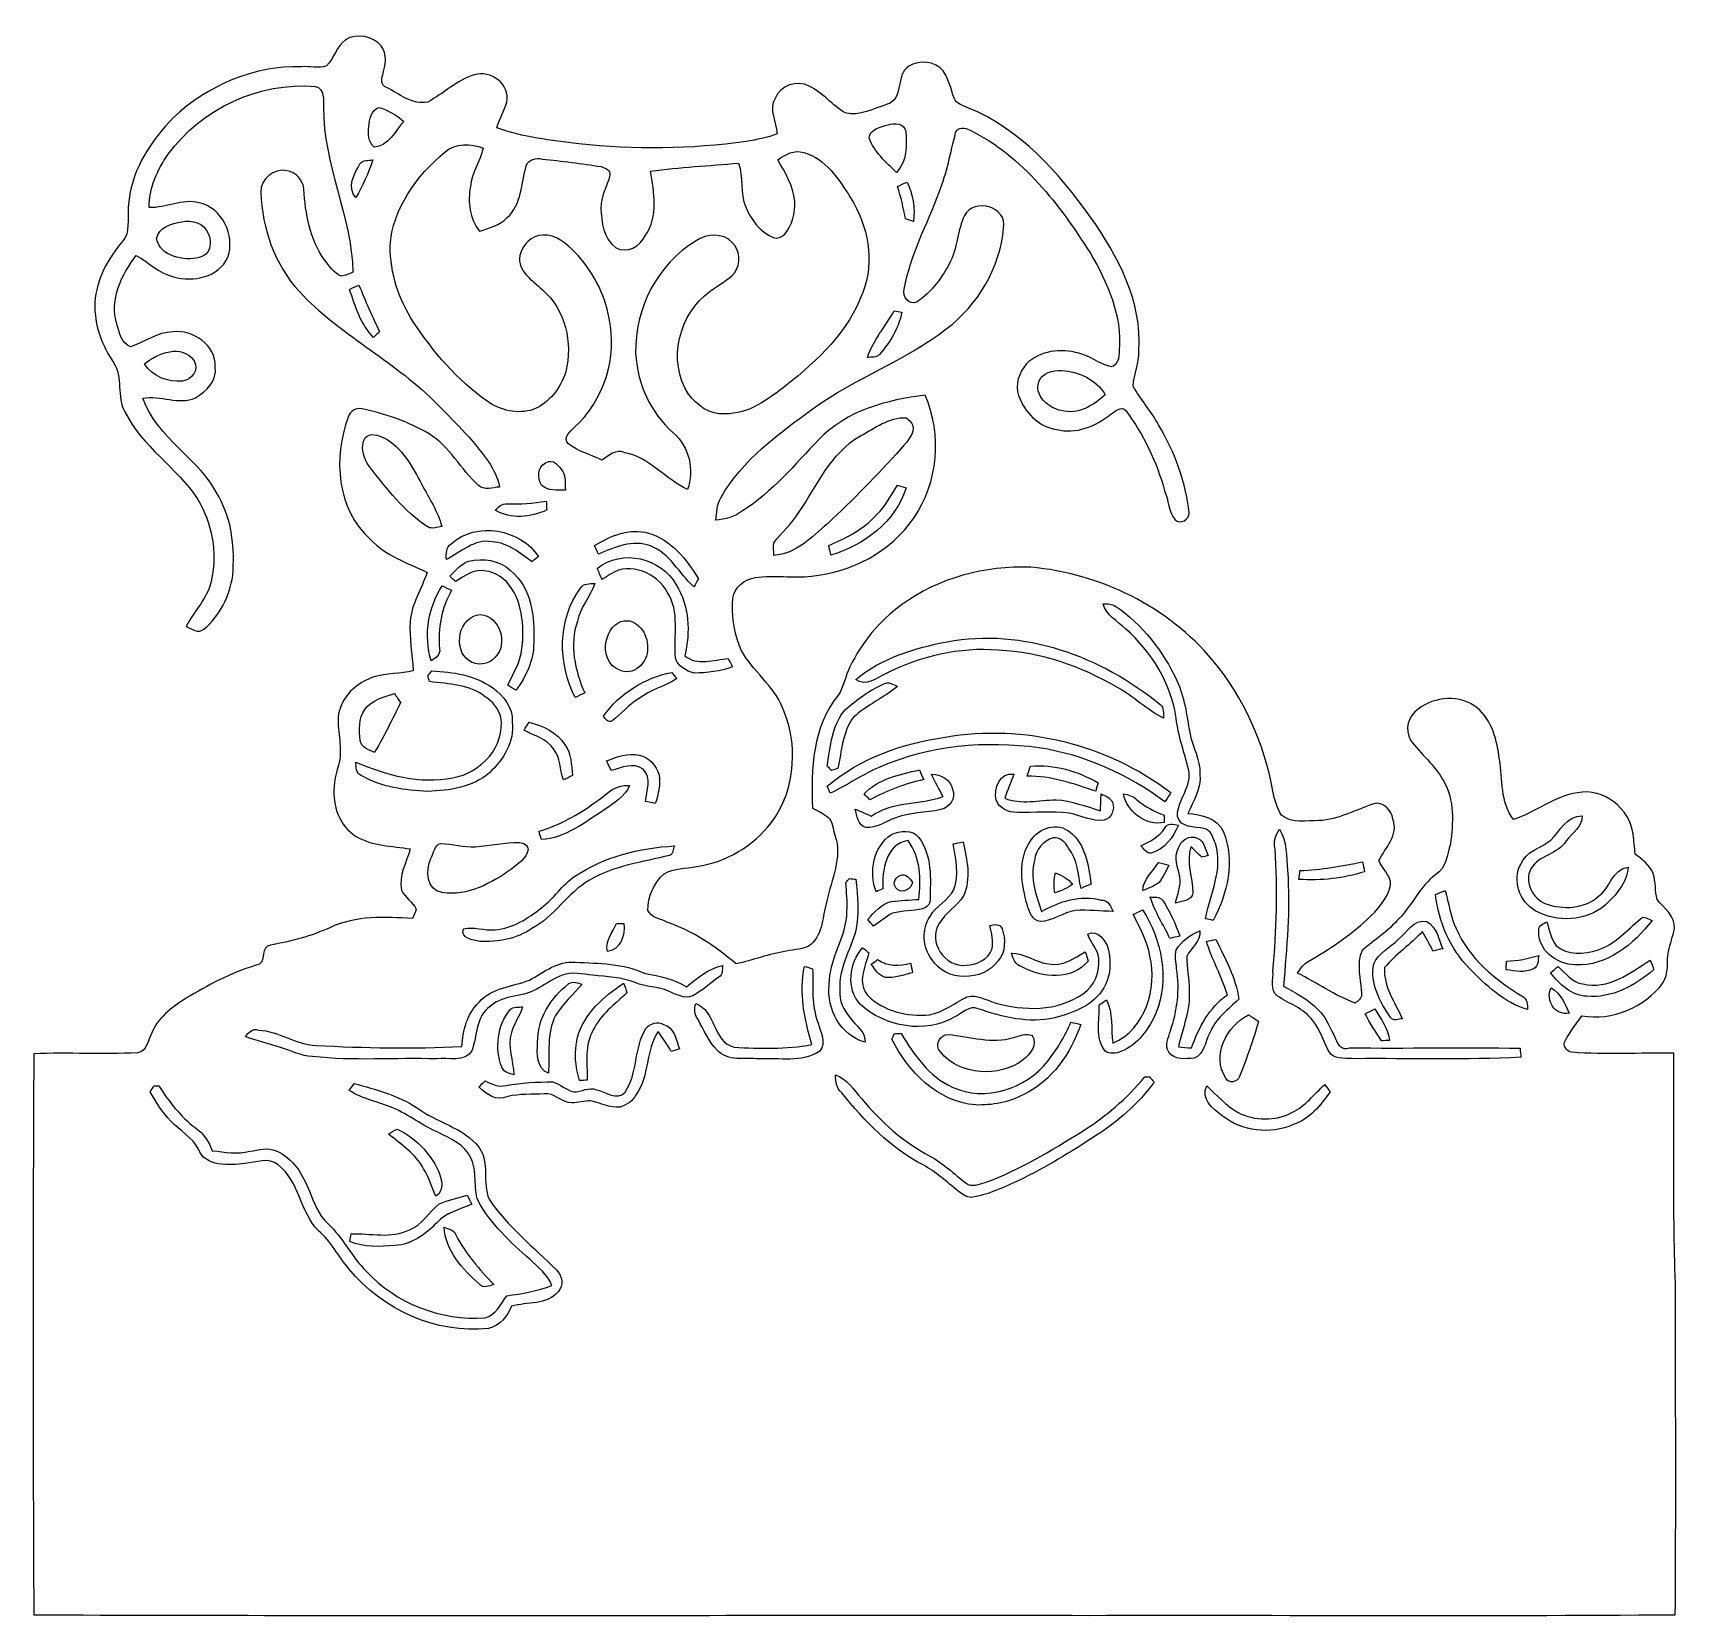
# Model space of a CAD drawing. Header units: centimetres. Extents: x -16.1 to 16.1, y -15.5 to 15.5.
import ezdxf

# ---------------------------------------------------------------- set-up
doc = ezdxf.new("R2010")
doc.units = ezdxf.units.CM
doc.header["$MEASUREMENT"] = 0
doc.layers.add('Camada 1', color=7, linetype='Continuous')

msp = doc.modelspace()

# ---------------------------------------------------------------- linework, layer by layer
at = {"layer": 'Camada 1', "color": 156}
for points, knots in [([(-9.98855, 15.38499), (-9.76771, 15.51869), (-9.45586, 15.45837), (-9.28652, 15.26716), (-9.28652, 15.26716), (-9.16023, 15.10277), (-9.20785, 14.87946), (-9.2583, 14.69425), (-9.2583, 14.69425), (-9.28476, 14.60923), (-9.29464, 14.48682), (-9.18704, 14.45119), (-9.18704, 14.45119), (-8.93551, 14.3256), (-8.67339, 14.10088), (-8.37494, 14.16438), (-8.37494, 14.16438), (-8.06768, 14.33301), (-7.80486, 14.58983), (-7.46442, 14.69707), (-7.46442, 14.69707), (-7.14551, 14.79656), (-6.75534, 14.51292), (-6.82978, 14.16509), (-6.82978, 14.16509), (-6.87388, 13.99011), (-6.97124, 13.83347), (-7.02451, 13.66097), (-7.02451, 13.66097), (-6.50804, 13.47294), (-5.95842, 13.41614), (-5.41655, 13.34805), (-5.41655, 13.34805), (-4.32788, 13.2267), (-3.22368, 13.23834), (-2.13889, 13.39427), (-2.13889, 13.39427), (-1.93322, 13.42743), (-1.72403, 13.46235), (-1.5307, 13.54455), (-1.5307, 13.54455), (-1.54764, 13.77103), (-1.70109, 14.01833), (-1.57127, 14.23529), (-1.57127, 14.23529), (-1.47849, 14.49317), (-1.137, 14.59794), (-0.90205, 14.47588), (-0.90205, 14.47588), (-0.63394, 14.34853), (-0.45297, 14.097), (-0.19826, 13.9506), (-0.19826, 13.9506), (0.08467, 13.87828), (0.36019, 14.03809), (0.62301, 14.11958), (0.62301, 14.11958), (0.95109, 14.2173), (0.77929, 14.69602), (1.04528, 14.8657), (1.04528, 14.8657), (1.25483, 14.99411), (1.55893, 14.96836), (1.7212, 14.77433), (1.7212, 14.77433), (1.83444, 14.61523), (1.86866, 14.41944), (1.9371, 14.24058), (1.9371, 14.24058), (1.97767, 14.12946), (2.10714, 14.09982), (2.20133, 14.05149), (2.20133, 14.05149), (3.22509, 13.64227), (3.98216, 12.78784), (4.60904, 11.91013), (4.60904, 11.91013), (5.14632, 11.14813), (5.62151, 10.25878), (5.55272, 9.29534), (5.55272, 9.29534), (5.55978, 9.05792), (5.45606, 8.83602), (5.44089, 8.60249), (5.44089, 8.60249), (5.58976, 8.33967), (5.7912, 8.11001), (5.94007, 7.84648), (5.94007, 7.84648), (6.2484, 7.31802), (6.47912, 6.73171), (6.53979, 6.11964), (6.53979, 6.11964), (6.5465, 5.99405), (6.36235, 5.87798), (6.2678, 5.98593), (6.2678, 5.98593), (6.1281, 6.13939), (6.13763, 6.36976), (6.05931, 6.55355), (6.05931, 6.55355), (5.90338, 7.11764), (5.64586, 7.6521), (5.29978, 8.12341), (5.29978, 8.12341), (5.21476, 8.22537), (5.08212, 8.09801), (5.00274, 8.04933), (5.00274, 8.04933), (4.70888, 7.81367), (4.31765, 7.65457), (3.93841, 7.75123), (3.93841, 7.75123), (3.58881, 7.80556), (3.31082, 8.09307), (3.19687, 8.41834), (3.19687, 8.41834), (3.12314, 8.6293), (3.20887, 8.86989), (3.34892, 9.03393), (3.34892, 9.03393), (3.61527, 9.29746), (4.02872, 9.34932), (4.37762, 9.24525), (4.37762, 9.24525), (4.58682, 9.1948), (4.75932, 9.05369), (4.96394, 8.9916), (4.96394, 8.9916), (5.12762, 8.92387), (5.18054, 9.19057), (5.16643, 9.29534), (5.16643, 9.29534), (5.23381, 9.97726), (4.93536, 10.62567), (4.60728, 11.20352), (4.60728, 11.20352), (3.99909, 12.14861), (3.28436, 13.10534), (2.25072, 13.61158), (2.25072, 13.61158), (2.16076, 13.66273), (2.00519, 13.68989), (1.96427, 13.56395), (1.96427, 13.56395), (1.86373, 13.17484), (1.79388, 12.77549), (1.64112, 12.4012), (1.64112, 12.4012), (1.4097, 11.76902), (1.07703, 11.16824), (0.95744, 10.49937), (0.95744, 10.49937), (0.91969, 10.36038), (1.04352, 10.16988), (1.21073, 10.25031), (1.21073, 10.25031), (1.49578, 10.45034), (1.70956, 10.73891), (1.86584, 11.04759), (1.86584, 11.04759), (2.00625, 11.32875), (2.00307, 11.6586), (2.13536, 11.94188), (2.13536, 11.94188), (2.32833, 12.30348), (2.98521, 12.1091), (2.90407, 11.69529), (2.90407, 11.69529), (2.83669, 10.91636), (2.39924, 10.19069), (1.78047, 9.72009), (1.78047, 9.72009), (0.97649, 9.09673), (-0.00353, 8.75912), (-0.82585, 8.16257), (-0.82585, 8.16257), (-1.50495, 7.66939), (-2.21721, 7.15821), (-2.63701, 6.41068), (-2.63701, 6.41068), (-2.71392, 6.27839), (-2.71709, 6.12246), (-2.73509, 5.97464), (-2.73509, 5.97464), (-2.54882, 5.99828), (-2.35973, 6.04132), (-2.20804, 6.1595), (-2.20804, 6.1595), (-1.62701, 6.52886), (-1.18569, 7.06614), (-0.71402, 7.55791), (-0.71402, 7.55791), (-0.17357, 8.122), (0.61913, 8.33261), (1.37019, 8.42469), (1.37019, 8.42469), (1.70109, 7.64963), (1.62631, 6.71301), (1.14335, 6.01733), (1.14335, 6.01733), (0.6985, 5.35552), (-0.07655, 4.95688), (-0.85937, 4.87821), (-0.85937, 4.87821), (-1.2252, 4.83729), (-1.59491, 4.90996), (-1.95898, 4.85422), (-1.95898, 4.85422), (-2.16429, 4.81859), (-2.37631, 4.6669), (-2.39959, 4.44782), (-2.39959, 4.44782), (-2.42394, 4.13314), (-2.38478, 3.80929), (-2.27118, 3.51331), (-2.27118, 3.51331), (-2.08668, 3.07834), (-1.66088, 2.80882), (-1.46191, 2.38231), (-1.46191, 2.38231), (-1.10384, 1.65135), (-1.15499, 0.71579), (-1.64289, 0.05503), (-1.64289, 0.05503), (-1.99637, -0.40323), (-2.53083, -0.71826), (-3.10303, -0.8061), (-3.10303, -0.8061), (-3.31717, -0.85266), (-3.55565, -0.82691), (-3.74791, -0.94615), (-3.74791, -0.94615), (-3.94688, -1.12501), (-4.06929, -1.39488), (-4.06259, -1.66441), (-4.06259, -1.66441), (-4.00226, -1.81222), (-3.81635, -1.82986), (-3.69006, -1.89512), (-3.69006, -1.89512), (-3.18629, -2.06904), (-2.74108, -2.36784), (-2.33751, -2.71074), (-2.33751, -2.71074), (-2.00589, -2.64125), (-1.68839, -2.51636), (-1.35255, -2.46451), (-1.35255, -2.46451), (-1.19204, -2.4257), (-1.01212, -2.43734), (-0.87348, -2.33574), (-0.87348, -2.33574), (-0.62653, -2.12337), (-0.64735, -1.76742), (-0.55809, -1.48061), (-0.55809, -1.48061), (-0.47308, -1.05904), (-0.24659, -0.62865), (-0.39864, -0.19191), (-0.39864, -0.19191), (-0.44521, -0.0762), (-0.43462, 0.07938), (-0.5401, 0.16334), (-0.5401, 0.16334), (-0.63041, 0.23566), (-0.73731, 0.28293), (-0.83714, 0.34008), (-0.83714, 0.34008), (-0.87665, 1.09784), (-0.83679, 1.94098), (-0.33161, 2.55376), (-0.33161, 2.55376), (-0.22119, 2.72203), (-0.19685, 2.92947), (-0.10583, 3.10762), (-0.10583, 3.10762), (0.12982, 3.58211), (0.47166, 4.00897), (0.90558, 4.31588), (0.90558, 4.31588), (1.62666, 4.85281), (2.54423, 5.08212), (3.435, 5.05601), (3.435, 5.05601), (4.79566, 4.93254), (6.12704, 4.28766), (7.00299, 3.22792), (7.00299, 3.22792), (7.61612, 2.50155), (8.00453, 1.60232), (8.18127, 0.67204), (8.18127, 0.67204), (8.20737, 0.50588), (8.25712, 0.34114), (8.34849, 0.19791), (8.34849, 0.19791), (8.55557, 0.0314), (8.83814, 0.0949), (9.08297, 0.09243), (9.08297, 0.09243), (9.46432, 0.11324), (9.80122, 0.30692), (10.15682, 0.42333), (10.15682, 0.42333), (10.34203, 0.4759), (10.50325, 0.2921), (10.53006, 0.12277), (10.53006, 0.12277), (10.64719, -0.18239), (10.38401, -0.44521), (10.25172, -0.68792), (10.25172, -0.68792), (10.31487, -0.85443), (10.49972, -0.97649), (10.48314, -1.16946), (10.48314, -1.16946), (10.42811, -1.44463), (10.22279, -1.65594), (10.027, -1.84185), (10.027, -1.84185), (9.67634, -2.16182), (9.28264, -2.43099), (8.8706, -2.66524), (8.8706, -2.66524), (8.77641, -2.71392), (8.71714, -2.80388), (8.66352, -2.89207), (8.66352, -2.89207), (9.03817, -3.08681), (9.39341, -3.32775), (9.78817, -3.4798), (9.78817, -3.4798), (9.84991, -3.44311), (9.92364, -3.38526), (9.91235, -3.30447), (9.91235, -3.30447), (9.90459, -3.02119), (9.80475, -2.71639), (9.92681, -2.44757), (9.92681, -2.44757), (10.17094, -2.24649), (10.43658, -2.06728), (10.64683, -1.82704), (10.64683, -1.82704), (10.91494, -1.56069), (11.05852, -1.18604), (11.3725, -0.96379), (11.3725, -0.96379), (11.57287, -0.83361), (11.59228, -0.57432), (11.65542, -0.36583), (11.65542, -0.36583), (11.71469, 0.0441), (11.73868, 0.49989), (11.52278, 0.87101), (11.52278, 0.87101), (11.35697, 1.17475), (11.07793, 1.39241), (10.87755, 1.6697), (10.87755, 1.6697), (10.74949, 1.87219), (10.83522, 2.14136), (11.02219, 2.27789), (11.02219, 2.27789), (11.35133, 2.52377), (11.84839, 2.56858), (12.1793, 2.30046), (12.1793, 2.30046), (12.47704, 2.05775), (12.57124, 1.65594), (12.61745, 1.29293), (12.61745, 1.29293), (12.68201, 0.89429), (12.63332, 0.45685), (12.88944, 0.11324), (12.88944, 0.11324), (13.32618, 0.248), (13.68213, 0.5775), (14.14851, 0.63571), (14.14851, 0.63571), (14.65721, 0.74895), (15.17121, 0.32597), (15.23647, -0.17392), (15.23647, -0.17392), (15.25094, -0.30268), (15.26434, -0.4318), (15.27669, -0.56162), (15.27669, -0.56162), (15.41251, -0.66887), (15.56667, -0.77294), (15.62806, -0.94509), (15.62806, -0.94509), (15.68203, -1.10772), (15.66404, -1.28446), (15.70672, -1.45062), (15.70672, -1.45062), (15.83866, -1.62525), (16.06374, -1.77341), (16.0468, -2.02353), (16.0468, -2.02353), (16.0147, -2.17346), (15.96178, -2.31846), (15.92827, -2.46839), (15.92827, -2.46839), (15.88664, -2.673), (15.94802, -2.90301), (15.81961, -3.08434), (15.81961, -3.08434), (15.4626, -3.57152), (14.82937, -3.83081), (14.23176, -3.73133), (14.23176, -3.73133), (14.11922, -3.88691), (14.00563, -4.04178), (13.91038, -4.20829), (13.91038, -4.20829), (13.84653, -4.30142), (13.9319, -4.43406), (14.03667, -4.44429), (14.03667, -4.44429), (14.70096, -4.49121), (15.36771, -4.45241), (16.03375, -4.46229), (16.03375, -4.46229), (16.04257, -6.01451), (16.008, -7.56779), (16.06867, -9.11931), (16.06867, -9.11931), (16.06515, -11.23209), (16.07855, -13.34523), (16.06162, -15.45802), (16.06162, -15.45802), (12.23081, -15.48447), (8.39929, -15.4619), (4.56847, -15.46931), (4.56847, -15.46931), (-2.31881, -15.4619), (-9.20609, -15.48377), (-16.09337, -15.45837), (-16.09337, -15.45837), (-16.11171, -11.79689), (-16.11171, -8.1347), (-16.09337, -4.47322), (-16.09337, -4.47322), (-15.41639, -4.44535), (-14.73764, -4.48627), (-14.06102, -4.45452), (-14.06102, -4.45452), (-13.87263, -4.42419), (-13.85605, -4.2037), (-13.78268, -4.06365), (-13.78268, -4.06365), (-13.64086, -3.72886), (-13.33394, -3.51578), (-13.03161, -3.33939), (-13.03161, -3.33939), (-12.60158, -3.08469), (-12.15284, -2.85256), (-11.66918, -2.71956), (-11.66918, -2.71956), (-11.55912, -2.62784), (-11.64378, -2.37949), (-11.45822, -2.34456), (-11.45822, -2.34456), (-11.05429, -2.27224), (-10.65565, -2.17099), (-10.28136, -1.99778), (-10.28136, -1.99778), (-9.78006, -1.76389), (-9.21314, -1.79246), (-8.67586, -1.82316), (-8.67586, -1.82316), (-8.64835, -1.76283), (-8.6173, -1.70356), (-8.60072, -1.63936), (-8.60072, -1.63936), (-8.67304, -1.49825), (-8.82191, -1.41323), (-8.89212, -1.27106), (-8.89212, -1.27106), (-8.94821, -0.98354), (-8.79475, -0.72531), (-8.71784, -0.46038), (-8.71784, -0.46038), (-9.07415, -0.40146), (-9.45833, -0.40781), (-9.77794, -0.21661), (-9.77794, -0.21661), (-10.10426, -0.01729), (-10.24855, 0.38982), (-10.20763, 0.75812), (-10.20763, 0.75812), (-10.21433, 0.9906), (-10.08309, 1.19733), (-10.0905, 1.42981), (-10.0905, 1.42981), (-10.07921, 1.73249), (-10.2048, 2.05811), (-10.07145, 2.34633), (-10.07145, 2.34633), (-9.96174, 2.62114), (-9.70562, 2.80952), (-9.43363, 2.90618), (-9.43363, 2.90618), (-9.18034, 2.97427), (-8.91469, 2.9718), (-8.65893, 3.02754), (-8.65893, 3.02754), (-8.68609, 3.34857), (-8.74007, 3.67101), (-8.72173, 3.9938), (-8.72173, 3.9938), (-8.69491, 4.34164), (-8.49383, 4.63091), (-8.38941, 4.95406), (-8.38941, 4.95406), (-8.77605, 5.13927), (-9.19727, 5.27932), (-9.4996, 5.59929), (-9.4996, 5.59929), (-10.16, 6.19019), (-10.23232, 7.20407), (-9.93563, 7.99606), (-9.93563, 7.99606), (-9.90071, 8.11071), (-9.78006, 8.1855), (-9.66188, 8.15375), (-9.66188, 8.15375), (-9.20291, 8.06309), (-8.75453, 7.90222), (-8.34954, 7.66657), (-8.34954, 7.66657), (-7.9442, 7.41645), (-7.72901, 6.97018), (-7.38188, 6.65762), (-7.38188, 6.65762), (-7.26934, 6.55249), (-7.10494, 6.61599), (-6.96877, 6.62517), (-6.96877, 6.62517), (-7.00652, 6.80826), (-7.09119, 6.97548), (-7.19349, 7.12999), (-7.19349, 7.12999), (-7.50111, 7.56744), (-7.88529, 7.94209), (-8.26241, 8.31815), (-8.26241, 8.31815), (-9.06674, 9.11684), (-10.11767, 9.61884), (-10.89166, 10.45175), (-10.89166, 10.45175), (-11.37497, 10.9788), (-11.62085, 11.68717), (-11.64555, 12.3952), (-11.64555, 12.3952), (-11.65296, 12.65555), (-11.39296, 12.87709), (-11.13508, 12.81818), (-11.13508, 12.81818), (-10.96045, 12.79102), (-10.81405, 12.63332), (-10.80241, 12.45623), (-10.80241, 12.45623), (-10.77207, 11.97786), (-10.69164, 11.47904), (-10.40271, 11.08181), (-10.40271, 11.08181), (-10.3064, 10.96363), (-10.22244, 10.80876), (-10.07039, 10.75443), (-10.07039, 10.75443), (-9.99102, 10.76607), (-9.91764, 10.8017), (-9.84356, 10.83063), (-9.84356, 10.83063), (-9.86367, 11.93553), (-10.42988, 12.94977), (-10.41576, 14.05819), (-10.41576, 14.05819), (-10.42599, 14.19084), (-10.38789, 14.43743), (-10.5791, 14.46706), (-10.5791, 14.46706), (-11.68083, 14.56761), (-12.81218, 14.03526), (-13.45918, 13.14168), (-13.45918, 13.14168), (-13.67084, 12.83723), (-13.843, 12.47457), (-13.83065, 12.09604), (-13.83065, 12.09604), (-13.50116, 12.08793), (-13.18754, 12.27772), (-12.85699, 12.19094), (-12.85699, 12.19094), (-12.40296, 12.09922), (-12.14508, 11.54959), (-12.29254, 11.12802), (-12.29254, 11.12802), (-12.46858, 10.72903), (-12.97234, 10.63449), (-13.3537, 10.74208), (-13.3537, 10.74208), (-13.63768, 10.80417), (-13.83947, 11.02325), (-14.08571, 11.15977), (-14.08571, 11.15977), (-14.3764, 10.78512), (-14.61558, 10.29406), (-14.46495, 9.81181), (-14.46495, 9.81181), (-14.41556, 9.65306), (-14.37499, 9.43645), (-14.19931, 9.37331), (-14.19931, 9.37331), (-13.92308, 9.46397), (-13.67508, 9.65659), (-13.37275, 9.66505), (-13.37275, 9.66505), (-12.97658, 9.71691), (-12.51938, 9.40117), (-12.5409, 8.97678), (-12.5409, 8.97678), (-12.49998, 8.71326), (-12.71164, 8.49066), (-12.92684, 8.37424), (-12.92684, 8.37424), (-13.25774, 8.21831), (-13.61334, 8.4388), (-13.95483, 8.36366), (-13.95483, 8.36366), (-13.67825, 7.56991), (-12.83582, 7.17762), (-12.47105, 6.43819), (-12.47105, 6.43819), (-12.2047, 5.97288), (-12.15461, 5.41549), (-12.19694, 4.89021), (-12.19694, 4.89021), (-12.2555, 4.4891), (-12.44847, 4.09751), (-12.76491, 3.83893), (-12.76491, 3.83893), (-12.87392, 3.74791), (-13.00268, 3.84986), (-13.10675, 3.89537), (-13.10675, 3.89537), (-12.95718, 4.20864), (-12.66754, 4.45876), (-12.61463, 4.81471), (-12.61463, 4.81471), (-12.49186, 5.34741), (-12.60299, 5.91503), (-12.88027, 6.38034), (-12.88027, 6.38034), (-13.28773, 7.00899), (-13.97212, 7.41362), (-14.30726, 8.09554), (-14.30726, 8.09554), (-14.48364, 8.39082), (-14.33301, 8.77817), (-14.5348, 9.06216), (-14.5348, 9.06216), (-14.71048, 9.34156), (-14.85688, 9.64918), (-14.88793, 9.98185), (-14.88793, 9.98185), (-14.94473, 10.43905), (-14.76657, 10.89201), (-14.4967, 11.25291), (-14.4967, 11.25291), (-14.42473, 11.36368), (-14.32207, 11.45681), (-14.27057, 11.58064), (-14.27057, 11.58064), (-14.22718, 11.8043), (-14.26316, 12.0336), (-14.22823, 12.25867), (-14.22823, 12.25867), (-14.14992, 12.87498), (-13.78867, 13.42072), (-13.36075, 13.85464), (-13.36075, 13.85464), (-12.69189, 14.48929), (-11.77784, 14.88334), (-10.84827, 14.85406), (-10.84827, 14.85406), (-10.68846, 14.87276), (-10.51278, 14.81208), (-10.35897, 14.87346), (-10.35897, 14.87346), (-10.21327, 15.02551), (-10.15612, 15.25164), (-9.98855, 15.38499), (-9.98855, 15.38499), (-9.98855, 15.38499), (-9.98855, 15.38499), (-9.98855, 15.38499)], [0, 0, 0, 0, 0.00568182, 0.00568182, 0.00568182, 0.00568182, 0.01136364, 0.01136364, 0.01136364, 0.01136364, 0.01704545, 0.01704545, 0.01704545, 0.01704545, 0.02272727, 0.02272727, 0.02272727, 0.02272727, 0.02840909, 0.02840909, 0.02840909, 0.02840909, 0.03409091, 0.03409091, 0.03409091, 0.03409091, 0.03977273, 0.03977273, 0.03977273, 0.03977273, 0.04545455, 0.04545455, 0.04545455, 0.04545455, 0.05113636, 0.05113636, 0.05113636, 0.05113636, 0.05681818, 0.05681818, 0.05681818, 0.05681818, 0.0625, 0.0625, 0.0625, 0.0625, 0.06818182, 0.06818182, 0.06818182, 0.06818182, 0.07386364, 0.07386364, 0.07386364, 0.07386364, 0.07954545, 0.07954545, 0.07954545, 0.07954545, 0.08522727, 0.08522727, 0.08522727, 0.08522727, 0.09090909, 0.09090909, 0.09090909, 0.09090909, 0.09659091, 0.09659091, 0.09659091, 0.09659091, 0.10227273, 0.10227273, 0.10227273, 0.10227273, 0.10795455, 0.10795455, 0.10795455, 0.10795455, 0.11363636, 0.11363636, 0.11363636, 0.11363636, 0.11931818, 0.11931818, 0.11931818, 0.11931818, 0.125, 0.125, 0.125, 0.125, 0.13068182, 0.13068182, 0.13068182, 0.13068182, 0.13636364, 0.13636364, 0.13636364, 0.13636364, 0.14204545, 0.14204545, 0.14204545, 0.14204545, 0.14772727, 0.14772727, 0.14772727, 0.14772727, 0.15340909, 0.15340909, 0.15340909, 0.15340909, 0.15909091, 0.15909091, 0.15909091, 0.15909091, 0.16477273, 0.16477273, 0.16477273, 0.16477273, 0.17045455, 0.17045455, 0.17045455, 0.17045455, 0.17613636, 0.17613636, 0.17613636, 0.17613636, 0.18181818, 0.18181818, 0.18181818, 0.18181818, 0.1875, 0.1875, 0.1875, 0.1875, 0.19318182, 0.19318182, 0.19318182, 0.19318182, 0.19886364, 0.19886364, 0.19886364, 0.19886364, 0.20454545, 0.20454545, 0.20454545, 0.20454545, 0.21022727, 0.21022727, 0.21022727, 0.21022727, 0.21590909, 0.21590909, 0.21590909, 0.21590909, 0.22159091, 0.22159091, 0.22159091, 0.22159091, 0.22727273, 0.22727273, 0.22727273, 0.22727273, 0.23295455, 0.23295455, 0.23295455, 0.23295455, 0.23863636, 0.23863636, 0.23863636, 0.23863636, 0.24431818, 0.24431818, 0.24431818, 0.24431818, 0.25, 0.25, 0.25, 0.25, 0.25568182, 0.25568182, 0.25568182, 0.25568182, 0.26136364, 0.26136364, 0.26136364, 0.26136364, 0.26704545, 0.26704545, 0.26704545, 0.26704545, 0.27272727, 0.27272727, 0.27272727, 0.27272727, 0.27840909, 0.27840909, 0.27840909, 0.27840909, 0.28409091, 0.28409091, 0.28409091, 0.28409091, 0.28977273, 0.28977273, 0.28977273, 0.28977273, 0.29545455, 0.29545455, 0.29545455, 0.29545455, 0.30113636, 0.30113636, 0.30113636, 0.30113636, 0.30681818, 0.30681818, 0.30681818, 0.30681818, 0.3125, 0.3125, 0.3125, 0.3125, 0.31818182, 0.31818182, 0.31818182, 0.31818182, 0.32386364, 0.32386364, 0.32386364, 0.32386364, 0.32954545, 0.32954545, 0.32954545, 0.32954545, 0.33522727, 0.33522727, 0.33522727, 0.33522727, 0.34090909, 0.34090909, 0.34090909, 0.34090909, 0.34659091, 0.34659091, 0.34659091, 0.34659091, 0.35227273, 0.35227273, 0.35227273, 0.35227273, 0.35795455, 0.35795455, 0.35795455, 0.35795455, 0.36363636, 0.36363636, 0.36363636, 0.36363636, 0.36931818, 0.36931818, 0.36931818, 0.36931818, 0.375, 0.375, 0.375, 0.375, 0.38068182, 0.38068182, 0.38068182, 0.38068182, 0.38636364, 0.38636364, 0.38636364, 0.38636364, 0.39204545, 0.39204545, 0.39204545, 0.39204545, 0.39772727, 0.39772727, 0.39772727, 0.39772727, 0.40340909, 0.40340909, 0.40340909, 0.40340909, 0.40909091, 0.40909091, 0.40909091, 0.40909091, 0.41477273, 0.41477273, 0.41477273, 0.41477273, 0.42045455, 0.42045455, 0.42045455, 0.42045455, 0.42613636, 0.42613636, 0.42613636, 0.42613636, 0.43181818, 0.43181818, 0.43181818, 0.43181818, 0.4375, 0.4375, 0.4375, 0.4375, 0.44318182, 0.44318182, 0.44318182, 0.44318182, 0.44886364, 0.44886364, 0.44886364, 0.44886364, 0.45454545, 0.45454545, 0.45454545, 0.45454545, 0.46022727, 0.46022727, 0.46022727, 0.46022727, 0.46590909, 0.46590909, 0.46590909, 0.46590909, 0.47159091, 0.47159091, 0.47159091, 0.47159091, 0.47727273, 0.47727273, 0.47727273, 0.47727273, 0.48295455, 0.48295455, 0.48295455, 0.48295455, 0.48863636, 0.48863636, 0.48863636, 0.48863636, 0.49431818, 0.49431818, 0.49431818, 0.49431818, 0.5, 0.5, 0.5, 0.5, 0.50568182, 0.50568182, 0.50568182, 0.50568182, 0.51136364, 0.51136364, 0.51136364, 0.51136364, 0.51704545, 0.51704545, 0.51704545, 0.51704545, 0.52272727, 0.52272727, 0.52272727, 0.52272727, 0.52840909, 0.52840909, 0.52840909, 0.52840909, 0.53409091, 0.53409091, 0.53409091, 0.53409091, 0.53977273, 0.53977273, 0.53977273, 0.53977273, 0.54545455, 0.54545455, 0.54545455, 0.54545455, 0.55113636, 0.55113636, 0.55113636, 0.55113636, 0.55681818, 0.55681818, 0.55681818, 0.55681818, 0.5625, 0.5625, 0.5625, 0.5625, 0.56818182, 0.56818182, 0.56818182, 0.56818182, 0.57386364, 0.57386364, 0.57386364, 0.57386364, 0.57954545, 0.57954545, 0.57954545, 0.57954545, 0.58522727, 0.58522727, 0.58522727, 0.58522727, 0.59090909, 0.59090909, 0.59090909, 0.59090909, 0.59659091, 0.59659091, 0.59659091, 0.59659091, 0.60227273, 0.60227273, 0.60227273, 0.60227273, 0.60795455, 0.60795455, 0.60795455, 0.60795455, 0.61363636, 0.61363636, 0.61363636, 0.61363636, 0.61931818, 0.61931818, 0.61931818, 0.61931818, 0.625, 0.625, 0.625, 0.625, 0.63068182, 0.63068182, 0.63068182, 0.63068182, 0.63636364, 0.63636364, 0.63636364, 0.63636364, 0.64204545, 0.64204545, 0.64204545, 0.64204545, 0.64772727, 0.64772727, 0.64772727, 0.64772727, 0.65340909, 0.65340909, 0.65340909, 0.65340909, 0.65909091, 0.65909091, 0.65909091, 0.65909091, 0.66477273, 0.66477273, 0.66477273, 0.66477273, 0.67045455, 0.67045455, 0.67045455, 0.67045455, 0.67613636, 0.67613636, 0.67613636, 0.67613636, 0.68181818, 0.68181818, 0.68181818, 0.68181818, 0.6875, 0.6875, 0.6875, 0.6875, 0.69318182, 0.69318182, 0.69318182, 0.69318182, 0.69886364, 0.69886364, 0.69886364, 0.69886364, 0.70454545, 0.70454545, 0.70454545, 0.70454545, 0.71022727, 0.71022727, 0.71022727, 0.71022727, 0.71590909, 0.71590909, 0.71590909, 0.71590909, 0.72159091, 0.72159091, 0.72159091, 0.72159091, 0.72727273, 0.72727273, 0.72727273, 0.72727273, 0.73295455, 0.73295455, 0.73295455, 0.73295455, 0.73863636, 0.73863636, 0.73863636, 0.73863636, 0.74431818, 0.74431818, 0.74431818, 0.74431818, 0.75, 0.75, 0.75, 0.75, 0.75568182, 0.75568182, 0.75568182, 0.75568182, 0.76136364, 0.76136364, 0.76136364, 0.76136364, 0.76704545, 0.76704545, 0.76704545, 0.76704545, 0.77272727, 0.77272727, 0.77272727, 0.77272727, 0.77840909, 0.77840909, 0.77840909, 0.77840909, 0.78409091, 0.78409091, 0.78409091, 0.78409091, 0.78977273, 0.78977273, 0.78977273, 0.78977273, 0.79545455, 0.79545455, 0.79545455, 0.79545455, 0.80113636, 0.80113636, 0.80113636, 0.80113636, 0.80681818, 0.80681818, 0.80681818, 0.80681818, 0.8125, 0.8125, 0.8125, 0.8125, 0.81818182, 0.81818182, 0.81818182, 0.81818182, 0.82386364, 0.82386364, 0.82386364, 0.82386364, 0.82954545, 0.82954545, 0.82954545, 0.82954545, 0.83522727, 0.83522727, 0.83522727, 0.83522727, 0.84090909, 0.84090909, 0.84090909, 0.84090909, 0.84659091, 0.84659091, 0.84659091, 0.84659091, 0.85227273, 0.85227273, 0.85227273, 0.85227273, 0.85795455, 0.85795455, 0.85795455, 0.85795455, 0.86363636, 0.86363636, 0.86363636, 0.86363636, 0.86931818, 0.86931818, 0.86931818, 0.86931818, 0.875, 0.875, 0.875, 0.875, 0.88068182, 0.88068182, 0.88068182, 0.88068182, 0.88636364, 0.88636364, 0.88636364, 0.88636364, 0.89204545, 0.89204545, 0.89204545, 0.89204545, 0.89772727, 0.89772727, 0.89772727, 0.89772727, 0.90340909, 0.90340909, 0.90340909, 0.90340909, 0.90909091, 0.90909091, 0.90909091, 0.90909091, 0.91477273, 0.91477273, 0.91477273, 0.91477273, 0.92045455, 0.92045455, 0.92045455, 0.92045455, 0.92613636, 0.92613636, 0.92613636, 0.92613636, 0.93181818, 0.93181818, 0.93181818, 0.93181818, 0.9375, 0.9375, 0.9375, 0.9375, 0.94318182, 0.94318182, 0.94318182, 0.94318182, 0.94886364, 0.94886364, 0.94886364, 0.94886364, 0.95454545, 0.95454545, 0.95454545, 0.95454545, 0.96022727, 0.96022727, 0.96022727, 0.96022727, 0.96590909, 0.96590909, 0.96590909, 0.96590909, 0.97159091, 0.97159091, 0.97159091, 0.97159091, 0.97727273, 0.97727273, 0.97727273, 0.97727273, 0.98295455, 0.98295455, 0.98295455, 0.98295455, 0.98863636, 0.98863636, 0.98863636, 0.98863636, 1, 1, 1, 1]), ([(-9.53029, 13.68672), (-9.54511, 13.54843), (-9.54088, 13.38262), (-9.42904, 13.28244), (-9.42904, 13.28244), (-9.14788, 13.28455), (-9.01418, 13.60629), (-8.84626, 13.78514), (-8.84626, 13.78514), (-8.98701, 13.90791), (-9.15141, 14.00387), (-9.33062, 14.05996), (-9.33062, 14.05996), (-9.48302, 14.01092), (-9.51689, 13.82254), (-9.53029, 13.68672), (-9.53029, 13.68672), (-9.53029, 13.68672), (-9.53029, 13.68672), (-9.53029, 13.68672)], [0, 0, 0, 0, 0.16666667, 0.16666667, 0.16666667, 0.16666667, 0.33333333, 0.33333333, 0.33333333, 0.33333333, 0.5, 0.5, 0.5, 0.5, 0.66666667, 0.66666667, 0.66666667, 0.66666667, 1, 1, 1, 1]), ([(0.64135, 13.71671), (0.50094, 13.68178), (0.27693, 13.63627), (0.26776, 13.46059), (0.26776, 13.46059), (0.37289, 13.19107), (0.5969, 12.98257), (0.80433, 12.78784), (0.80433, 12.78784), (1.01671, 12.99245), (1.00471, 13.31277), (0.98848, 13.58582), (0.98848, 13.58582), (0.96802, 13.74387), (0.76094, 13.76362), (0.64135, 13.71671), (0.64135, 13.71671), (0.64135, 13.71671), (0.64135, 13.71671), (0.64135, 13.71671)], [0, 0, 0, 0, 0.16666667, 0.16666667, 0.16666667, 0.16666667, 0.33333333, 0.33333333, 0.33333333, 0.33333333, 0.5, 0.5, 0.5, 0.5, 0.66666667, 0.66666667, 0.66666667, 0.66666667, 1, 1, 1, 1]), ([(-8.03593, 13.18754), (-8.59261, 12.72611), (-9.06392, 12.08405), (-9.11472, 11.34039), (-9.11472, 11.34039), (-9.10696, 10.81758), (-8.94927, 10.29758), (-8.65893, 9.8619), (-8.65893, 9.8619), (-8.26982, 9.26924), (-7.7978, 8.71537), (-7.21254, 8.30862), (-7.21254, 8.30862), (-6.95643, 8.12165), (-6.61529, 8.04616), (-6.30873, 8.14246), (-6.30873, 8.14246), (-5.99581, 8.27334), (-5.76862, 8.56297), (-5.67373, 8.884), (-5.67373, 8.884), (-5.53014, 9.44845), (-5.68113, 10.09756), (-6.12775, 10.48773), (-6.12775, 10.48773), (-6.32213, 10.66941), (-6.6227, 10.84651), (-6.57507, 11.15977), (-6.57507, 11.15977), (-6.52004, 11.36156), (-6.34683, 11.56547), (-6.1214, 11.557), (-6.1214, 11.557), (-5.86599, 11.58064), (-5.66385, 11.39049), (-5.49451, 11.22715), (-5.49451, 11.22715), (-5.1562, 10.86838), (-4.90608, 10.41576), (-4.82247, 9.92646), (-4.82247, 9.92646), (-4.65561, 9.16234), (-4.92407, 8.32132), (-5.50298, 7.79568), (-5.50298, 7.79568), (-5.58553, 7.72125), (-5.73581, 7.57943), (-5.61869, 7.46972), (-5.61869, 7.46972), (-5.42678, 7.31873), (-5.1816, 7.2584), (-4.96358, 7.15257), (-4.96358, 7.15257), (-4.82671, 7.23477), (-4.69406, 7.38293), (-4.5145, 7.29827), (-4.5145, 7.29827), (-4.0319, 7.20584), (-3.7151, 6.77616), (-3.28577, 6.57437), (-3.28577, 6.57437), (-3.15278, 6.96066), (-3.25191, 7.41786), (-3.56729, 7.68597), (-3.56729, 7.68597), (-4.01391, 8.07861), (-4.2732, 8.6547), (-4.30459, 9.24489), (-4.30459, 9.24489), (-4.32364, 10.11626), (-3.87773, 10.9982), (-3.12067, 11.44658), (-3.12067, 11.44658), (-2.91359, 11.58734), (-2.59327, 11.60851), (-2.41194, 11.41659), (-2.41194, 11.41659), (-2.2546, 11.26596), (-2.24296, 11.00314), (-2.35903, 10.82499), (-2.35903, 10.82499), (-2.49273, 10.67082), (-2.68217, 10.58263), (-2.84198, 10.45986), (-2.84198, 10.45986), (-3.45722, 10.02524), (-3.69217, 9.08826), (-3.26708, 8.44656), (-3.26708, 8.44656), (-3.10233, 8.22607), (-2.84868, 8.02922), (-2.55729, 8.05956), (-2.55729, 8.05956), (-2.08562, 8.04686), (-1.70427, 8.34919), (-1.35008, 8.6173), (-1.35008, 8.6173), (-0.73872, 9.10943), (-0.12171, 9.67493), (0.14499, 10.43552), (0.14499, 10.43552), (0.39088, 11.04336), (0.24694, 11.74856), (-0.09384, 12.29042), (-0.09384, 12.29042), (-0.32279, 12.64567), (-0.57256, 13.05595), (-1.01, 13.17413), (-1.01, 13.17413), (-1.19309, 13.23904), (-1.37442, 13.13639), (-1.52083, 13.03126), (-1.52083, 13.03126), (-1.3716, 12.77937), (-1.21991, 12.52044), (-1.18357, 12.22304), (-1.18357, 12.22304), (-1.17793, 11.9948), (-1.23119, 11.75526), (-1.38254, 11.57781), (-1.38254, 11.57781), (-1.43792, 11.51925), (-1.52964, 11.47939), (-1.60831, 11.5122), (-1.60831, 11.5122), (-1.86443, 11.62156), (-2.03906, 11.85651), (-2.14842, 12.10451), (-2.14842, 12.10451), (-2.25989, 12.38109), (-2.19287, 12.69012), (-2.28671, 12.97023), (-2.28671, 12.97023), (-2.86068, 12.91096), (-3.43888, 12.89332), (-4.01003, 12.8083), (-4.01003, 12.8083), (-3.94018, 12.39485), (-3.85868, 11.92424), (-4.11163, 11.55453), (-4.11163, 11.55453), (-4.20793, 11.34251), (-4.47428, 11.18094), (-4.69829, 11.31782), (-4.69829, 11.31782), (-4.93007, 11.48891), (-4.97769, 11.81488), (-4.98299, 12.08264), (-4.98299, 12.08264), (-4.99392, 12.31477), (-4.86234, 12.51197), (-4.80871, 12.72928), (-4.80871, 12.72928), (-4.79072, 12.82912), (-4.90149, 12.87886), (-4.98087, 12.89932), (-4.98087, 12.89932), (-5.36399, 12.96141), (-5.74957, 13.00903), (-6.13586, 13.04713), (-6.13586, 13.04713), (-6.25228, 13.08241), (-6.40715, 13.03867), (-6.44772, 12.91519), (-6.44772, 12.91519), (-6.54156, 12.57124), (-6.53768, 12.15672), (-6.82131, 11.90096), (-6.82131, 11.90096), (-6.96207, 11.74397), (-7.17726, 11.70481), (-7.36459, 11.63285), (-7.36459, 11.63285), (-7.55121, 11.88367), (-7.59495, 12.20858), (-7.54133, 12.51162), (-7.54133, 12.51162), (-7.51487, 12.78008), (-7.34871, 13.00339), (-7.2898, 13.26268), (-7.2898, 13.26268), (-7.53181, 13.35687), (-7.82849, 13.36287), (-8.03593, 13.18754), (-8.03593, 13.18754), (-8.03593, 13.18754), (-8.03593, 13.18754), (-8.03593, 13.18754)], [0, 0, 0, 0, 0.02083333, 0.02083333, 0.02083333, 0.02083333, 0.04166667, 0.04166667, 0.04166667, 0.04166667, 0.0625, 0.0625, 0.0625, 0.0625, 0.08333333, 0.08333333, 0.08333333, 0.08333333, 0.10416667, 0.10416667, 0.10416667, 0.10416667, 0.125, 0.125, 0.125, 0.125, 0.14583333, 0.14583333, 0.14583333, 0.14583333, 0.16666667, 0.16666667, 0.16666667, 0.16666667, 0.1875, 0.1875, 0.1875, 0.1875, 0.20833333, 0.20833333, 0.20833333, 0.20833333, 0.22916667, 0.22916667, 0.22916667, 0.22916667, 0.25, 0.25, 0.25, 0.25, 0.27083333, 0.27083333, 0.27083333, 0.27083333, 0.29166667, 0.29166667, 0.29166667, 0.29166667, 0.3125, 0.3125, 0.3125, 0.3125, 0.33333333, 0.33333333, 0.33333333, 0.33333333, 0.35416667, 0.35416667, 0.35416667, 0.35416667, 0.375, 0.375, 0.375, 0.375, 0.39583333, 0.39583333, 0.39583333, 0.39583333, 0.41666667, 0.41666667, 0.41666667, 0.41666667, 0.4375, 0.4375, 0.4375, 0.4375, 0.45833333, 0.45833333, 0.45833333, 0.45833333, 0.47916667, 0.47916667, 0.47916667, 0.47916667, 0.5, 0.5, 0.5, 0.5, 0.52083333, 0.52083333, 0.52083333, 0.52083333, 0.54166667, 0.54166667, 0.54166667, 0.54166667, 0.5625, 0.5625, 0.5625, 0.5625, 0.58333333, 0.58333333, 0.58333333, 0.58333333, 0.60416667, 0.60416667, 0.60416667, 0.60416667, 0.625, 0.625, 0.625, 0.625, 0.64583333, 0.64583333, 0.64583333, 0.64583333, 0.66666667, 0.66666667, 0.66666667, 0.66666667, 0.6875, 0.6875, 0.6875, 0.6875, 0.70833333, 0.70833333, 0.70833333, 0.70833333, 0.72916667, 0.72916667, 0.72916667, 0.72916667, 0.75, 0.75, 0.75, 0.75, 0.77083333, 0.77083333, 0.77083333, 0.77083333, 0.79166667, 0.79166667, 0.79166667, 0.79166667, 0.8125, 0.8125, 0.8125, 0.8125, 0.83333333, 0.83333333, 0.83333333, 0.83333333, 0.85416667, 0.85416667, 0.85416667, 0.85416667, 0.875, 0.875, 0.875, 0.875, 0.89583333, 0.89583333, 0.89583333, 0.89583333, 0.91666667, 0.91666667, 0.91666667, 0.91666667, 0.9375, 0.9375, 0.9375, 0.9375, 0.95833333, 0.95833333, 0.95833333, 0.95833333, 1, 1, 1, 1]), ([(-9.70668, 12.95435), (-9.81639, 12.76209), (-9.96456, 12.49151), (-9.78359, 12.29184), (-9.78359, 12.29184), (-9.64741, 12.52502), (-9.53841, 12.77444), (-9.45127, 13.02985), (-9.45127, 13.02985), (-9.53735, 13.0175), (-9.65129, 13.03831), (-9.70668, 12.95435), (-9.70668, 12.95435), (-9.70668, 12.95435), (-9.70668, 12.95435), (-9.70668, 12.95435)], [0, 0, 0, 0, 0.2, 0.2, 0.2, 0.2, 0.4, 0.4, 0.4, 0.4, 0.6, 0.6, 0.6, 0.6, 1, 1, 1, 1]), ([(0.82797, 12.51056), (0.89394, 12.30277), (0.94051, 12.08969), (0.98354, 11.87591), (0.98354, 11.87591), (1.03505, 11.85933), (1.0862, 11.84275), (1.13806, 11.82617), (1.13806, 11.82617), (1.17263, 12.08899), (1.13101, 12.35851), (1.01247, 12.59558), (1.01247, 12.59558), (0.95003, 12.56806), (0.88865, 12.53984), (0.82797, 12.51056), (0.82797, 12.51056), (0.82797, 12.51056), (0.82797, 12.51056), (0.82797, 12.51056)], [0, 0, 0, 0, 0.16666667, 0.16666667, 0.16666667, 0.16666667, 0.33333333, 0.33333333, 0.33333333, 0.33333333, 0.5, 0.5, 0.5, 0.5, 0.66666667, 0.66666667, 0.66666667, 0.66666667, 1, 1, 1, 1]), ([(-13.19565, 11.81841), (-13.38439, 11.78101), (-13.6592, 11.71328), (-13.68743, 11.49033), (-13.68743, 11.49033), (-13.62322, 11.13896), (-13.14521, 11.04406), (-12.85311, 11.12167), (-12.85311, 11.12167), (-12.64144, 11.15272), (-12.58076, 11.42541), (-12.68024, 11.59122), (-12.68024, 11.59122), (-12.75045, 11.80077), (-13.00163, 11.86286), (-13.19565, 11.81841), (-13.19565, 11.81841), (-13.19565, 11.81841), (-13.19565, 11.81841), (-13.19565, 11.81841)], [0, 0, 0, 0, 0.16666667, 0.16666667, 0.16666667, 0.16666667, 0.33333333, 0.33333333, 0.33333333, 0.33333333, 0.5, 0.5, 0.5, 0.5, 0.66666667, 0.66666667, 0.66666667, 0.66666667, 1, 1, 1, 1]), ([(-9.90812, 10.49443), (-9.79805, 10.16317), (-9.68904, 9.80757), (-9.43645, 9.55499), (-9.43645, 9.55499), (-9.39765, 9.59238), (-9.35849, 9.62977), (-9.31933, 9.66717), (-9.31933, 9.66717), (-9.46785, 9.96527), (-9.59732, 10.27218), (-9.72397, 10.58016), (-9.72397, 10.58016), (-9.78606, 10.55264), (-9.84709, 10.52407), (-9.90812, 10.49443), (-9.90812, 10.49443), (-9.90812, 10.49443), (-9.90812, 10.49443), (-9.90812, 10.49443)], [0, 0, 0, 0, 0.16666667, 0.16666667, 0.16666667, 0.16666667, 0.33333333, 0.33333333, 0.33333333, 0.33333333, 0.5, 0.5, 0.5, 0.5, 0.66666667, 0.66666667, 0.66666667, 0.66666667, 1, 1, 1, 1]), ([(0.75988, 10.07569), (0.58949, 9.76877), (0.3489, 9.49784), (0.23601, 9.16199), (0.23601, 9.16199), (0.31644, 9.17363), (0.41804, 9.15282), (0.47625, 9.22373), (0.47625, 9.22373), (0.68086, 9.46009), (0.85019, 9.73878), (0.90946, 10.04923), (0.90946, 10.04923), (0.85937, 10.0584), (0.80962, 10.06722), (0.75988, 10.07569), (0.75988, 10.07569), (0.75988, 10.07569), (0.75988, 10.07569), (0.75988, 10.07569)], [0, 0, 0, 0, 0.16666667, 0.16666667, 0.16666667, 0.16666667, 0.33333333, 0.33333333, 0.33333333, 0.33333333, 0.5, 0.5, 0.5, 0.5, 0.66666667, 0.66666667, 0.66666667, 0.66666667, 1, 1, 1, 1]), ([(-13.92484, 9.03676), (-13.77244, 8.78699), (-13.46518, 8.67763), (-13.18225, 8.69703), (-13.18225, 8.69703), (-13.00374, 8.72984), (-12.84817, 8.91081), (-12.95259, 9.09461), (-12.95259, 9.09461), (-13.19071, 9.43681), (-13.66661, 9.25301), (-13.92484, 9.03676), (-13.92484, 9.03676), (-13.92484, 9.03676), (-13.92484, 9.03676), (-13.92484, 9.03676)], [0, 0, 0, 0, 0.2, 0.2, 0.2, 0.2, 0.4, 0.4, 0.4, 0.4, 0.6, 0.6, 0.6, 0.6, 1, 1, 1, 1]), ([(3.59163, 8.68504), (3.50167, 8.40564), (3.78777, 8.17421), (4.03296, 8.12094), (4.03296, 8.12094), (4.35892, 8.03769), (4.66584, 8.22043), (4.89479, 8.43245), (4.89479, 8.43245), (4.72052, 8.72843), (4.3748, 8.88824), (4.04107, 8.90764), (4.04107, 8.90764), (3.87562, 8.90834), (3.65019, 8.86777), (3.59163, 8.68504), (3.59163, 8.68504), (3.59163, 8.68504), (3.59163, 8.68504), (3.59163, 8.68504)], [0, 0, 0, 0, 0.16666667, 0.16666667, 0.16666667, 0.16666667, 0.33333333, 0.33333333, 0.33333333, 0.33333333, 0.5, 0.5, 0.5, 0.5, 0.66666667, 0.66666667, 0.66666667, 0.66666667, 1, 1, 1, 1]), ([(0.09772, 7.62847), (-0.48189, 7.28839), (-0.7493, 6.65268), (-1.11196, 6.12069), (-1.11196, 6.12069), (-1.24672, 5.90374), (-1.44286, 5.73581), (-1.59879, 5.53508), (-1.59879, 5.53508), (-1.60443, 5.4543), (-1.59985, 5.36928), (-1.59561, 5.28779), (-1.59561, 5.28779), (-1.16487, 5.31636), (-0.85161, 5.64162), (-0.54504, 5.90726), (-0.54504, 5.90726), (-0.04833, 6.37469), (0.4318, 6.85976), (0.88759, 7.36706), (0.88759, 7.36706), (0.98601, 7.48982), (1.12254, 7.61118), (1.13453, 7.77946), (1.13453, 7.77946), (1.12466, 7.86447), (1.06186, 7.93432), (0.99448, 7.9823), (0.99448, 7.9823), (0.65828, 7.99641), (0.38029, 7.77734), (0.09772, 7.62847), (0.09772, 7.62847), (0.09772, 7.62847), (0.09772, 7.62847), (0.09772, 7.62847)], [0, 0, 0, 0, 0.1, 0.1, 0.1, 0.1, 0.2, 0.2, 0.2, 0.2, 0.3, 0.3, 0.3, 0.3, 0.4, 0.4, 0.4, 0.4, 0.5, 0.5, 0.5, 0.5, 0.6, 0.6, 0.6, 0.6, 0.7, 0.7, 0.7, 0.7, 0.8, 0.8, 0.8, 0.8, 1, 1, 1, 1]), ([(-9.60261, 7.59142), (-9.70774, 7.41715), (-9.63577, 7.18044), (-9.51971, 7.02733), (-9.51971, 7.02733), (-9.17751, 6.59941), (-8.84449, 6.1408), (-8.37424, 5.84341), (-8.37424, 5.84341), (-8.28993, 5.79473), (-8.19009, 5.84517), (-8.10119, 5.85399), (-8.10119, 5.85399), (-8.17845, 6.15103), (-8.35201, 6.4068), (-8.49136, 6.67597), (-8.49136, 6.67597), (-8.67904, 7.02063), (-8.87342, 7.40128), (-9.23643, 7.59072), (-9.23643, 7.59072), (-9.3472, 7.63834), (-9.50807, 7.69902), (-9.60261, 7.59142), (-9.60261, 7.59142), (-9.60261, 7.59142), (-9.60261, 7.59142), (-9.60261, 7.59142)], [0, 0, 0, 0, 0.125, 0.125, 0.125, 0.125, 0.25, 0.25, 0.25, 0.25, 0.375, 0.375, 0.375, 0.375, 0.5, 0.5, 0.5, 0.5, 0.625, 0.625, 0.625, 0.625, 0.75, 0.75, 0.75, 0.75, 1, 1, 1, 1]), ([(-6.07095, 7.09754), (-6.23182, 7.02028), (-6.22723, 6.79556), (-6.14574, 6.66009), (-6.14574, 6.66009), (-6.02439, 6.53732), (-5.83494, 6.57507), (-5.67902, 6.56272), (-5.67902, 6.56272), (-5.69031, 6.68655), (-5.66949, 6.82061), (-5.73123, 6.93279), (-5.73123, 6.93279), (-5.81096, 7.03227), (-5.9122, 7.19808), (-6.07095, 7.09754), (-6.07095, 7.09754), (-6.07095, 7.09754), (-6.07095, 7.09754), (-6.07095, 7.09754)], [0, 0, 0, 0, 0.16666667, 0.16666667, 0.16666667, 0.16666667, 0.33333333, 0.33333333, 0.33333333, 0.33333333, 0.5, 0.5, 0.5, 0.5, 0.66666667, 0.66666667, 0.66666667, 0.66666667, 1, 1, 1, 1]), ([(0.3429, 6.00745), (0.10054, 5.76404), (-0.21273, 5.61799), (-0.5207, 5.47864), (-0.5207, 5.47864), (-0.50694, 5.4169), (-0.49248, 5.35517), (-0.47731, 5.29378), (-0.47731, 5.29378), (0.17039, 5.48181), (0.79199, 5.94607), (0.99448, 6.60964), (0.99448, 6.60964), (0.93804, 6.62799), (0.88159, 6.64598), (0.8255, 6.66327), (0.8255, 6.66327), (0.68192, 6.43255), (0.54963, 6.18949), (0.3429, 6.00745), (0.3429, 6.00745), (0.3429, 6.00745), (0.3429, 6.00745), (0.3429, 6.00745)], [0, 0, 0, 0, 0.14285714, 0.14285714, 0.14285714, 0.14285714, 0.28571429, 0.28571429, 0.28571429, 0.28571429, 0.42857143, 0.42857143, 0.42857143, 0.42857143, 0.57142857, 0.57142857, 0.57142857, 0.57142857, 0.71428571, 0.71428571, 0.71428571, 0.71428571, 1, 1, 1, 1]), ([(-6.8259, 6.29849), (-6.92362, 6.3119), (-6.991, 6.23076), (-7.05485, 6.17114), (-7.05485, 6.17114), (-6.74476, 5.99017), (-6.35847, 6.02474), (-6.0452, 6.17643), (-6.0452, 6.17643), (-6.04873, 6.23429), (-6.05226, 6.29179), (-6.05578, 6.34965), (-6.05578, 6.34965), (-6.31084, 6.30872), (-6.56731, 6.28368), (-6.8259, 6.29849), (-6.8259, 6.29849), (-6.8259, 6.29849), (-6.8259, 6.29849), (-6.8259, 6.29849)], [0, 0, 0, 0, 0.16666667, 0.16666667, 0.16666667, 0.16666667, 0.33333333, 0.33333333, 0.33333333, 0.33333333, 0.5, 0.5, 0.5, 0.5, 0.66666667, 0.66666667, 0.66666667, 0.66666667, 1, 1, 1, 1]), ([(-7.91457, 5.51497), (-8.02005, 5.44266), (-8.01758, 5.31954), (-8.01194, 5.207), (-8.01194, 5.207), (-7.72125, 5.34106), (-7.46513, 5.62151), (-7.11306, 5.55237), (-7.11306, 5.55237), (-6.80649, 5.53438), (-6.56661, 5.33753), (-6.33589, 5.15832), (-6.33589, 5.15832), (-6.29179, 5.19289), (-6.24805, 5.22781), (-6.2036, 5.26239), (-6.2036, 5.26239), (-6.55814, 5.80496), (-7.42633, 5.96194), (-7.91457, 5.51497), (-7.91457, 5.51497), (-7.91457, 5.51497), (-7.91457, 5.51497), (-7.91457, 5.51497)], [0, 0, 0, 0, 0.14285714, 0.14285714, 0.14285714, 0.14285714, 0.28571429, 0.28571429, 0.28571429, 0.28571429, 0.42857143, 0.42857143, 0.42857143, 0.42857143, 0.57142857, 0.57142857, 0.57142857, 0.57142857, 0.71428571, 0.71428571, 0.71428571, 0.71428571, 1, 1, 1, 1]), ([(-5.11246, 5.48076), (-5.08635, 5.42361), (-5.05954, 5.36646), (-5.03202, 5.30966), (-5.03202, 5.30966), (-4.71593, 5.44759), (-4.36069, 5.59999), (-4.01567, 5.47476), (-4.01567, 5.47476), (-3.63255, 5.328), (-3.4544, 4.93077), (-3.16265, 4.67113), (-3.16265, 4.67113), (-3.13373, 4.72299), (-3.10409, 4.77485), (-3.07481, 4.82635), (-3.07481, 4.82635), (-3.30694, 5.20665), (-3.60186, 5.59682), (-4.05306, 5.71959), (-4.05306, 5.71959), (-4.42348, 5.83741), (-4.79778, 5.6642), (-5.11246, 5.48076), (-5.11246, 5.48076), (-5.11246, 5.48076), (-5.11246, 5.48076), (-5.11246, 5.48076)], [0, 0, 0, 0, 0.125, 0.125, 0.125, 0.125, 0.25, 0.25, 0.25, 0.25, 0.375, 0.375, 0.375, 0.375, 0.5, 0.5, 0.5, 0.5, 0.625, 0.625, 0.625, 0.625, 0.75, 0.75, 0.75, 0.75, 1, 1, 1, 1]), ([(-7.57308, 5.17631), (-7.72301, 5.12057), (-7.82955, 4.99039), (-7.94314, 4.88244), (-7.94314, 4.88244), (-7.90681, 4.84752), (-7.87047, 4.81224), (-7.83414, 4.77696), (-7.83414, 4.77696), (-7.64928, 4.88033), (-7.45984, 5.04049), (-7.22983, 4.97628), (-7.22983, 4.97628), (-7.07566, 4.96711), (-6.94725, 4.86974), (-6.83436, 4.77308), (-6.83436, 4.77308), (-6.52074, 4.41819), (-6.47912, 3.90984), (-6.53133, 3.46075), (-6.53133, 3.46075), (-6.55496, 3.19864), (-6.70348, 2.9785), (-6.8072, 2.74426), (-6.8072, 2.74426), (-6.75323, 2.71074), (-6.69925, 2.67723), (-6.64492, 2.64442), (-6.64492, 2.64442), (-6.45372, 2.92171), (-6.29497, 3.23532), (-6.30061, 3.5814), (-6.30061, 3.5814), (-6.27662, 4.07282), (-6.34048, 4.66266), (-6.7564, 4.99075), (-6.7564, 4.99075), (-6.96913, 5.19747), (-7.29403, 5.23769), (-7.57308, 5.17631), (-7.57308, 5.17631), (-7.57308, 5.17631), (-7.57308, 5.17631), (-7.57308, 5.17631)], [0, 0, 0, 0, 0.08333333, 0.08333333, 0.08333333, 0.08333333, 0.16666667, 0.16666667, 0.16666667, 0.16666667, 0.25, 0.25, 0.25, 0.25, 0.33333333, 0.33333333, 0.33333333, 0.33333333, 0.41666667, 0.41666667, 0.41666667, 0.41666667, 0.5, 0.5, 0.5, 0.5, 0.58333333, 0.58333333, 0.58333333, 0.58333333, 0.66666667, 0.66666667, 0.66666667, 0.66666667, 0.75, 0.75, 0.75, 0.75, 0.83333333, 0.83333333, 0.83333333, 0.83333333, 1, 1, 1, 1]), ([(-5.05178, 5.03484), (-5.02426, 4.96006), (-4.99533, 4.88527), (-4.96358, 4.81154), (-4.96358, 4.81154), (-4.90432, 4.84999), (-4.84576, 4.88915), (-4.78508, 4.92584), (-4.78508, 4.92584), (-4.41466, 5.17031), (-3.87632, 4.93501), (-3.68582, 4.56882), (-3.68582, 4.56882), (-3.42688, 4.18218), (-3.5687, 3.71016), (-3.52213, 3.27801), (-3.52213, 3.27801), (-3.48721, 3.11115), (-3.30588, 3.0226), (-3.15666, 2.98238), (-3.15666, 2.98238), (-2.90407, 2.98168), (-2.64619, 3.01696), (-2.407, 3.10233), (-2.407, 3.10233), (-2.43487, 3.15666), (-2.46204, 3.21098), (-2.48955, 3.26496), (-2.48955, 3.26496), (-2.77072, 3.24979), (-3.09668, 3.11397), (-3.33939, 3.3214), (-3.33939, 3.3214), (-3.23215, 3.78389), (-3.24873, 4.30036), (-3.51049, 4.71029), (-3.51049, 4.71029), (-3.80224, 5.23946), (-4.57271, 5.42325), (-5.05178, 5.03484), (-5.05178, 5.03484), (-5.05178, 5.03484), (-5.05178, 5.03484), (-5.05178, 5.03484)], [0, 0, 0, 0, 0.08333333, 0.08333333, 0.08333333, 0.08333333, 0.16666667, 0.16666667, 0.16666667, 0.16666667, 0.25, 0.25, 0.25, 0.25, 0.33333333, 0.33333333, 0.33333333, 0.33333333, 0.41666667, 0.41666667, 0.41666667, 0.41666667, 0.5, 0.5, 0.5, 0.5, 0.58333333, 0.58333333, 0.58333333, 0.58333333, 0.66666667, 0.66666667, 0.66666667, 0.66666667, 0.75, 0.75, 0.75, 0.75, 0.83333333, 0.83333333, 0.83333333, 0.83333333, 1, 1, 1, 1]), ([(-8.09449, 4.69053), (-8.37248, 4.25697), (-8.4582, 3.71616), (-8.30862, 3.2198), (-8.30862, 3.2198), (-8.22607, 3.27731), (-8.12236, 3.34257), (-8.14564, 3.45969), (-8.14564, 3.45969), (-8.17563, 3.85727), (-8.1093, 4.25591), (-7.90787, 4.60269), (-7.90787, 4.60269), (-7.9696, 4.63303), (-8.03204, 4.66231), (-8.09449, 4.69053), (-8.09449, 4.69053), (-8.09449, 4.69053), (-8.09449, 4.69053), (-8.09449, 4.69053)], [0, 0, 0, 0, 0.16666667, 0.16666667, 0.16666667, 0.16666667, 0.33333333, 0.33333333, 0.33333333, 0.33333333, 0.5, 0.5, 0.5, 0.5, 0.66666667, 0.66666667, 0.66666667, 0.66666667, 1, 1, 1, 1]), ([(-5.38445, 4.64679), (-5.83565, 4.02802), (-5.83142, 3.17006), (-5.48746, 2.5019), (-5.48746, 2.5019), (-5.42537, 2.53153), (-5.36363, 2.56152), (-5.3019, 2.59221), (-5.3019, 2.59221), (-5.49134, 3.03248), (-5.60811, 3.53342), (-5.44371, 4.00156), (-5.44371, 4.00156), (-5.39044, 4.27284), (-5.19183, 4.47816), (-5.10469, 4.73534), (-5.10469, 4.73534), (-5.20312, 4.73216), (-5.32412, 4.74274), (-5.38445, 4.64679), (-5.38445, 4.64679), (-5.38445, 4.64679), (-5.38445, 4.64679), (-5.38445, 4.64679)], [0, 0, 0, 0, 0.14285714, 0.14285714, 0.14285714, 0.14285714, 0.28571429, 0.28571429, 0.28571429, 0.28571429, 0.42857143, 0.42857143, 0.42857143, 0.42857143, 0.57142857, 0.57142857, 0.57142857, 0.57142857, 0.71428571, 0.71428571, 0.71428571, 0.71428571, 1, 1, 1, 1]), ([(4.85352, 4.34022), (4.91419, 4.11198), (5.13574, 3.99733), (5.29519, 3.84739), (5.29519, 3.84739), (5.80637, 3.39513), (6.1909, 2.77671), (6.28438, 2.09338), (6.28438, 2.09338), (6.32354, 1.75401), (6.44278, 1.43298), (6.52568, 1.10314), (6.52568, 1.10314), (6.61, 0.76341), (6.30308, 0.49918), (6.30908, 0.17216), (6.30908, 0.17216), (6.36834, -0.05362), (6.65092, -0.02223), (6.82554, -0.06385), (6.82554, -0.06385), (6.96736, -0.08184), (7.00617, -0.24448), (7.05309, -0.35736), (7.05309, -0.35736), (7.21325, -0.85513), (6.95219, -1.34938), (6.85835, -1.83127), (6.85835, -1.83127), (6.9088, -1.84079), (6.9596, -1.85032), (7.01075, -1.8602), (7.01075, -1.8602), (7.29333, -1.33809), (7.43656, -0.69638), (7.21042, -0.12665), (7.21042, -0.12665), (7.09577, 0.14041), (6.77545, 0.21907), (6.51298, 0.23072), (6.51298, 0.23072), (6.62481, 0.47696), (6.7758, 0.72319), (6.75146, 1.00577), (6.75146, 1.00577), (6.75746, 1.29081), (6.60541, 1.5427), (6.55038, 1.8161), (6.55038, 1.8161), (6.48794, 2.16076), (6.45195, 2.52024), (6.29497, 2.8388), (6.29497, 2.8388), (6.03074, 3.41277), (5.62504, 3.931), (5.10081, 4.28907), (5.10081, 4.28907), (5.02991, 4.34234), (4.93642, 4.33352), (4.85352, 4.34022), (4.85352, 4.34022), (4.85352, 4.34022), (4.85352, 4.34022), (4.85352, 4.34022)], [0, 0, 0, 0, 0.05882353, 0.05882353, 0.05882353, 0.05882353, 0.11764706, 0.11764706, 0.11764706, 0.11764706, 0.17647059, 0.17647059, 0.17647059, 0.17647059, 0.23529412, 0.23529412, 0.23529412, 0.23529412, 0.29411765, 0.29411765, 0.29411765, 0.29411765, 0.35294118, 0.35294118, 0.35294118, 0.35294118, 0.41176471, 0.41176471, 0.41176471, 0.41176471, 0.47058824, 0.47058824, 0.47058824, 0.47058824, 0.52941176, 0.52941176, 0.52941176, 0.52941176, 0.58823529, 0.58823529, 0.58823529, 0.58823529, 0.64705882, 0.64705882, 0.64705882, 0.64705882, 0.70588235, 0.70588235, 0.70588235, 0.70588235, 0.76470588, 0.76470588, 0.76470588, 0.76470588, 0.82352941, 0.82352941, 0.82352941, 0.82352941, 0.88235294, 0.88235294, 0.88235294, 0.88235294, 1, 1, 1, 1]), ([(-7.34766, 4.12644), (-7.77134, 4.10281), (-7.89411, 3.44593), (-7.56885, 3.22545), (-7.56885, 3.22545), (-7.41786, 3.11926), (-7.18009, 3.14078), (-7.06191, 3.28718), (-7.06191, 3.28718), (-6.78603, 3.54154), (-6.96348, 4.10845), (-7.34766, 4.12644), (-7.34766, 4.12644), (-7.34766, 4.12644), (-7.34766, 4.12644), (-7.34766, 4.12644)], [0, 0, 0, 0, 0.2, 0.2, 0.2, 0.2, 0.4, 0.4, 0.4, 0.4, 0.6, 0.6, 0.6, 0.6, 1, 1, 1, 1]), ([(-4.5907, 3.99274), (-4.95194, 3.84739), (-5.0165, 3.21804), (-4.64079, 3.04976), (-4.64079, 3.04976), (-4.36351, 2.89701), (-4.0446, 3.1877), (-4.07388, 3.47345), (-4.07388, 3.47345), (-4.05306, 3.75003), (-4.28061, 4.08481), (-4.5907, 3.99274), (-4.5907, 3.99274), (-4.5907, 3.99274), (-4.5907, 3.99274), (-4.5907, 3.99274)], [0, 0, 0, 0, 0.2, 0.2, 0.2, 0.2, 0.4, 0.4, 0.4, 0.4, 0.6, 0.6, 0.6, 0.6, 1, 1, 1, 1]), ([(1.7967, 3.59622), (1.16487, 3.47098), (0.51259, 3.28013), (0.01058, 2.85891), (0.01058, 2.85891), (0.20638, 2.69946), (0.40675, 2.89066), (0.59302, 2.97039), (0.59302, 2.97039), (1.27212, 3.31329), (2.04223, 3.49426), (2.80388, 3.43041), (2.80388, 3.43041), (3.62797, 3.39619), (4.4263, 3.11362), (5.13362, 2.70016), (5.13362, 2.70016), (5.45218, 2.52659), (5.70865, 2.25743), (6.03673, 2.09973), (6.03673, 2.09973), (6.03215, 2.19181), (6.05296, 2.30434), (5.97041, 2.36926), (5.97041, 2.36926), (4.82141, 3.30835), (3.28648, 3.87597), (1.7967, 3.59622), (1.7967, 3.59622), (1.7967, 3.59622), (1.7967, 3.59622), (1.7967, 3.59622)], [0, 0, 0, 0, 0.11111111, 0.11111111, 0.11111111, 0.11111111, 0.22222222, 0.22222222, 0.22222222, 0.22222222, 0.33333333, 0.33333333, 0.33333333, 0.33333333, 0.44444444, 0.44444444, 0.44444444, 0.44444444, 0.55555556, 0.55555556, 0.55555556, 0.55555556, 0.66666667, 0.66666667, 0.66666667, 0.66666667, 0.77777778, 0.77777778, 0.77777778, 0.77777778, 1, 1, 1, 1]), ([(-8.29663, 3.02436), (-8.32344, 2.99403), (-8.3506, 2.96369), (-8.37741, 2.93335), (-8.37741, 2.93335), (-8.36507, 2.89384), (-8.35237, 2.85433), (-8.33967, 2.81446), (-8.33967, 2.81446), (-7.96925, 2.76472), (-7.55791, 2.76331), (-7.25135, 2.51919), (-7.25135, 2.51919), (-7.10812, 2.42923), (-6.9917, 2.28424), (-6.94619, 2.12019), (-6.94619, 2.12019), (-6.84601, 1.54869), (-7.3406, 1.01953), (-7.88282, 0.9331), (-7.88282, 0.9331), (-8.53793, 0.79834), (-9.18669, 0.98672), (-9.78359, 1.24001), (-9.78359, 1.24001), (-9.77935, 1.143), (-9.785, 1.02306), (-9.67952, 0.97614), (-9.67952, 0.97614), (-9.28793, 0.74824), (-8.8205, 0.68404), (-8.37424, 0.66604), (-8.37424, 0.66604), (-7.95232, 0.68016), (-7.50076, 0.74436), (-7.16809, 1.02941), (-7.16809, 1.02941), (-6.89786, 1.28235), (-6.67032, 1.64147), (-6.72253, 2.02812), (-6.72253, 2.02812), (-6.70101, 2.30823), (-6.89928, 2.54106), (-7.10953, 2.69734), (-7.10953, 2.69734), (-7.45561, 2.9404), (-7.88353, 3.00814), (-8.29663, 3.02436), (-8.29663, 3.02436), (-8.29663, 3.02436), (-8.29663, 3.02436), (-8.29663, 3.02436)], [0, 0, 0, 0, 0.07142857, 0.07142857, 0.07142857, 0.07142857, 0.14285714, 0.14285714, 0.14285714, 0.14285714, 0.21428571, 0.21428571, 0.21428571, 0.21428571, 0.28571429, 0.28571429, 0.28571429, 0.28571429, 0.35714286, 0.35714286, 0.35714286, 0.35714286, 0.42857143, 0.42857143, 0.42857143, 0.42857143, 0.5, 0.5, 0.5, 0.5, 0.57142857, 0.57142857, 0.57142857, 0.57142857, 0.64285714, 0.64285714, 0.64285714, 0.64285714, 0.71428571, 0.71428571, 0.71428571, 0.71428571, 0.78571429, 0.78571429, 0.78571429, 0.78571429, 0.85714286, 0.85714286, 0.85714286, 0.85714286, 1, 1, 1, 1]), ([(-4.93642, 2.13713), (-4.89479, 2.08456), (-4.83976, 1.99602), (-4.76321, 2.04964), (-4.76321, 2.04964), (-4.58117, 2.18052), (-4.44147, 2.36432), (-4.24744, 2.48073), (-4.24744, 2.48073), (-4.01638, 2.64936), (-3.73521, 2.7238), (-3.49426, 2.87338), (-3.49426, 2.87338), (-3.52919, 2.9143), (-3.56376, 2.95522), (-3.59798, 2.99614), (-3.59798, 2.99614), (-4.12926, 2.89172), (-4.6228, 2.57845), (-4.93642, 2.13713), (-4.93642, 2.13713), (-4.93642, 2.13713), (-4.93642, 2.13713), (-4.93642, 2.13713)], [0, 0, 0, 0, 0.14285714, 0.14285714, 0.14285714, 0.14285714, 0.28571429, 0.28571429, 0.28571429, 0.28571429, 0.42857143, 0.42857143, 0.42857143, 0.42857143, 0.57142857, 0.57142857, 0.57142857, 0.57142857, 0.71428571, 0.71428571, 0.71428571, 0.71428571, 1, 1, 1, 1]), ([(-9.6079, 2.26907), (-9.73314, 2.09621), (-9.7215, 1.86302), (-9.69998, 1.66194), (-9.69998, 1.66194), (-9.68199, 1.52294), (-9.525, 1.47567), (-9.41846, 1.42663), (-9.41846, 1.42663), (-9.23572, 1.74625), (-9.06674, 2.07363), (-8.90976, 2.40665), (-8.90976, 2.40665), (-8.94997, 2.46486), (-8.98984, 2.52342), (-9.02935, 2.58163), (-9.02935, 2.58163), (-9.23749, 2.51919), (-9.47596, 2.45604), (-9.6079, 2.26907), (-9.6079, 2.26907), (-9.6079, 2.26907), (-9.6079, 2.26907), (-9.6079, 2.26907)], [0, 0, 0, 0, 0.14285714, 0.14285714, 0.14285714, 0.14285714, 0.28571429, 0.28571429, 0.28571429, 0.28571429, 0.42857143, 0.42857143, 0.42857143, 0.42857143, 0.57142857, 0.57142857, 0.57142857, 0.57142857, 0.71428571, 0.71428571, 0.71428571, 0.71428571, 1, 1, 1, 1]), ([(0.55562, 2.76895), (0.27975, 2.65007), (0.03634, 2.46486), (-0.19121, 2.27224), (-0.19121, 2.27224), (-0.46073, 1.97414), (-0.4886, 1.53776), (-0.55386, 1.15852), (-0.55386, 1.15852), (-0.52423, 1.13171), (-0.49424, 1.10419), (-0.46426, 1.07668), (-0.46426, 1.07668), (-0.42333, 1.09008), (-0.38241, 1.10349), (-0.34114, 1.11654), (-0.34114, 1.11654), (-0.26599, 1.4538), (-0.25435, 1.8348), (-0.03669, 2.11772), (-0.03669, 2.11772), (0.22578, 2.35232), (0.55457, 2.49837), (0.82585, 2.72239), (0.82585, 2.72239), (0.74154, 2.75661), (0.64664, 2.82716), (0.55562, 2.76895), (0.55562, 2.76895), (0.55562, 2.76895), (0.55562, 2.76895), (0.55562, 2.76895)], [0, 0, 0, 0, 0.11111111, 0.11111111, 0.11111111, 0.11111111, 0.22222222, 0.22222222, 0.22222222, 0.22222222, 0.33333333, 0.33333333, 0.33333333, 0.33333333, 0.44444444, 0.44444444, 0.44444444, 0.44444444, 0.55555556, 0.55555556, 0.55555556, 0.55555556, 0.66666667, 0.66666667, 0.66666667, 0.66666667, 0.77777778, 0.77777778, 0.77777778, 0.77777778, 1, 1, 1, 1]), ([(-6.38669, 2.01789), (-6.42126, 1.96779), (-6.45619, 1.91735), (-6.49076, 1.8669), (-6.49076, 1.8669), (-6.29391, 1.75048), (-6.04203, 1.70321), (-5.91326, 1.49578), (-5.91326, 1.49578), (-5.76263, 1.32715), (-5.80284, 1.08867), (-5.71782, 0.89182), (-5.71782, 0.89182), (-5.6582, 0.92004), (-5.59823, 0.94827), (-5.53826, 0.97649), (-5.53826, 0.97649), (-5.56966, 1.17828), (-5.55801, 1.40723), (-5.68925, 1.57798), (-5.68925, 1.57798), (-5.84094, 1.82316), (-6.11505, 1.95509), (-6.38669, 2.01789), (-6.38669, 2.01789), (-6.38669, 2.01789), (-6.38669, 2.01789), (-6.38669, 2.01789)], [0, 0, 0, 0, 0.125, 0.125, 0.125, 0.125, 0.25, 0.25, 0.25, 0.25, 0.375, 0.375, 0.375, 0.375, 0.5, 0.5, 0.5, 0.5, 0.625, 0.625, 0.625, 0.625, 0.75, 0.75, 0.75, 0.75, 1, 1, 1, 1]), ([(1.76248, 1.72826), (0.92922, 1.60867), (0.09807, 1.31763), (-0.55139, 0.76764), (-0.55139, 0.76764), (-0.53199, 0.72178), (-0.51259, 0.67592), (-0.49283, 0.62971), (-0.49283, 0.62971), (-0.16087, 0.78458), (0.14076, 0.99836), (0.47801, 1.143), (0.47801, 1.143), (1.45591, 1.56563), (2.55058, 1.66123), (3.6001, 1.51871), (3.6001, 1.51871), (4.4958, 1.38254), (5.33929, 0.99977), (6.0646, 0.46214), (6.0646, 0.46214), (6.10376, 0.52141), (6.14186, 0.58138), (6.1789, 0.6417), (6.1789, 0.6417), (4.93995, 1.58962), (3.30024, 1.99566), (1.76248, 1.72826), (1.76248, 1.72826), (1.76248, 1.72826), (1.76248, 1.72826), (1.76248, 1.72826)], [0, 0, 0, 0, 0.11111111, 0.11111111, 0.11111111, 0.11111111, 0.22222222, 0.22222222, 0.22222222, 0.22222222, 0.33333333, 0.33333333, 0.33333333, 0.33333333, 0.44444444, 0.44444444, 0.44444444, 0.44444444, 0.55555556, 0.55555556, 0.55555556, 0.55555556, 0.66666667, 0.66666667, 0.66666667, 0.66666667, 0.77777778, 0.77777778, 0.77777778, 0.77777778, 1, 1, 1, 1]), ([(-4.87363, 1.26224), (-4.84434, 1.19874), (-4.81401, 1.13489), (-4.78296, 1.07174), (-4.78296, 1.07174), (-4.58717, 1.13101), (-4.34128, 1.24143), (-4.15713, 1.09855), (-4.15713, 1.09855), (-3.98427, 0.93028), (-4.08587, 0.67628), (-4.11127, 0.46955), (-4.11127, 0.46955), (-4.04777, 0.45579), (-3.98427, 0.44238), (-3.92007, 0.42898), (-3.92007, 0.42898), (-3.85692, 0.60819), (-3.81706, 0.8001), (-3.8421, 0.9906), (-3.8421, 0.9906), (-3.89749, 1.17193), (-4.04248, 1.33315), (-4.23157, 1.37407), (-4.23157, 1.37407), (-4.45417, 1.42628), (-4.67043, 1.3402), (-4.87363, 1.26224), (-4.87363, 1.26224), (-4.87363, 1.26224), (-4.87363, 1.26224), (-4.87363, 1.26224)], [0, 0, 0, 0, 0.11111111, 0.11111111, 0.11111111, 0.11111111, 0.22222222, 0.22222222, 0.22222222, 0.22222222, 0.33333333, 0.33333333, 0.33333333, 0.33333333, 0.44444444, 0.44444444, 0.44444444, 0.44444444, 0.55555556, 0.55555556, 0.55555556, 0.55555556, 0.66666667, 0.66666667, 0.66666667, 0.66666667, 0.77777778, 0.77777778, 0.77777778, 0.77777778, 1, 1, 1, 1]), ([(1.4919, 1.00295), (1.55751, 0.85266), (1.63936, 0.70979), (1.71803, 0.56586), (1.71803, 0.56586), (1.26083, 0.38841), (0.72284, 0.48436), (0.31009, 0.17709), (0.31009, 0.17709), (0.20849, 0.23072), (0.10407, 0.27905), (-0.00353, 0.31997), (-0.00353, 0.31997), (0.02822, 0.19473), (0.04692, -0.00529), (0.20638, -0.04092), (0.20638, -0.04092), (0.41451, -0.05433), (0.58632, 0.07338), (0.77258, 0.14182), (0.77258, 0.14182), (1.0601, 0.25576), (1.37724, 0.24342), (1.67569, 0.30939), (1.67569, 0.30939), (1.84326, 0.35137), (1.97838, 0.53164), (1.90641, 0.70803), (1.90641, 0.70803), (1.87007, 0.89853), (1.67675, 1.00295), (1.4919, 1.00295), (1.4919, 1.00295), (1.4919, 1.00295), (1.4919, 1.00295), (1.4919, 1.00295)], [0, 0, 0, 0, 0.1, 0.1, 0.1, 0.1, 0.2, 0.2, 0.2, 0.2, 0.3, 0.3, 0.3, 0.3, 0.4, 0.4, 0.4, 0.4, 0.5, 0.5, 0.5, 0.5, 0.6, 0.6, 0.6, 0.6, 0.7, 0.7, 0.7, 0.7, 0.8, 0.8, 0.8, 0.8, 1, 1, 1, 1]), ([(0.17039, 0.61736), (0.20779, 0.57856), (0.24553, 0.53975), (0.28293, 0.50024), (0.28293, 0.50024), (0.61736, 0.67769), (0.96979, 0.81315), (1.33914, 0.89782), (1.33914, 0.89782), (1.31163, 0.96061), (1.28305, 1.02306), (1.25413, 1.08479), (1.25413, 1.08479), (0.8696, 1.00118), (0.45297, 0.91511), (0.17039, 0.61736), (0.17039, 0.61736), (0.17039, 0.61736), (0.17039, 0.61736), (0.17039, 0.61736)], [0, 0, 0, 0, 0.16666667, 0.16666667, 0.16666667, 0.16666667, 0.33333333, 0.33333333, 0.33333333, 0.33333333, 0.5, 0.5, 0.5, 0.5, 0.66666667, 0.66666667, 0.66666667, 0.66666667, 1, 1, 1, 1]), ([(2.75696, 0.49989), (2.80952, 0.32985), (3.0032, 0.25294), (3.16794, 0.25259), (3.16794, 0.25259), (3.50908, 0.2473), (3.85127, 0.27975), (4.19135, 0.23671), (4.19135, 0.23671), (4.42101, 0.20285), (4.63338, 0.06562), (4.87221, 0.10054), (4.87221, 0.10054), (5.0165, 0.13476), (5.0927, 0.31503), (5.03626, 0.44697), (5.03626, 0.44697), (5.00556, 0.54434), (4.89656, 0.57326), (4.81683, 0.61701), (4.81683, 0.61701), (4.8073, 0.50765), (4.80448, 0.39758), (4.80413, 0.28787), (4.80413, 0.28787), (4.51732, 0.37147), (4.23263, 0.48048), (3.93241, 0.50271), (3.93241, 0.50271), (3.59833, 0.49636), (3.24767, 0.40181), (2.92523, 0.53093), (2.92523, 0.53093), (2.98062, 0.68933), (3.04941, 0.84243), (3.10515, 1.00048), (3.10515, 1.00048), (2.82893, 1.05481), (2.70863, 0.72143), (2.75696, 0.49989), (2.75696, 0.49989), (2.75696, 0.49989), (2.75696, 0.49989), (2.75696, 0.49989)], [0, 0, 0, 0, 0.08333333, 0.08333333, 0.08333333, 0.08333333, 0.16666667, 0.16666667, 0.16666667, 0.16666667, 0.25, 0.25, 0.25, 0.25, 0.33333333, 0.33333333, 0.33333333, 0.33333333, 0.41666667, 0.41666667, 0.41666667, 0.41666667, 0.5, 0.5, 0.5, 0.5, 0.58333333, 0.58333333, 0.58333333, 0.58333333, 0.66666667, 0.66666667, 0.66666667, 0.66666667, 0.75, 0.75, 0.75, 0.75, 0.83333333, 0.83333333, 0.83333333, 0.83333333, 1, 1, 1, 1]), ([(3.43006, 1.15852), (3.40748, 1.09361), (3.38631, 1.0287), (3.36656, 0.96273), (3.36656, 0.96273), (3.8354, 0.97543), (4.27143, 0.81245), (4.70852, 0.67028), (4.70852, 0.67028), (4.72405, 0.72496), (4.73957, 0.77964), (4.75544, 0.83432), (4.75544, 0.83432), (4.35151, 1.06433), (3.89925, 1.19909), (3.43006, 1.15852), (3.43006, 1.15852), (3.43006, 1.15852), (3.43006, 1.15852), (3.43006, 1.15852)], [0, 0, 0, 0, 0.16666667, 0.16666667, 0.16666667, 0.16666667, 0.33333333, 0.33333333, 0.33333333, 0.33333333, 0.5, 0.5, 0.5, 0.5, 0.66666667, 0.66666667, 0.66666667, 0.66666667, 1, 1, 1, 1]), ([(-5.10469, 0.44768), (-5.43384, 0.1965), (-5.80355, 0.00988), (-6.19689, -0.11642), (-6.19689, -0.11642), (-6.18102, -0.17004), (-6.16479, -0.22366), (-6.14892, -0.27764), (-6.14892, -0.27764), (-5.67796, -0.25047), (-5.3019, 0.05821), (-4.92231, 0.30127), (-4.92231, 0.30127), (-4.73816, 0.43744), (-4.51062, 0.5521), (-4.4256, 0.77858), (-4.4256, 0.77858), (-4.70323, 0.82233), (-4.89409, 0.58138), (-5.10469, 0.44768), (-5.10469, 0.44768), (-5.10469, 0.44768), (-5.10469, 0.44768), (-5.10469, 0.44768)], [0, 0, 0, 0, 0.14285714, 0.14285714, 0.14285714, 0.14285714, 0.28571429, 0.28571429, 0.28571429, 0.28571429, 0.42857143, 0.42857143, 0.42857143, 0.42857143, 0.57142857, 0.57142857, 0.57142857, 0.57142857, 0.71428571, 0.71428571, 0.71428571, 0.71428571, 1, 1, 1, 1]), ([(5.25004, 0.61666), (5.32483, 0.25823), (5.68572, -0.00776), (6.05261, 0.05503), (6.05261, 0.05503), (6.0512, 0.09031), (6.04873, 0.16122), (6.04732, 0.19685), (6.04732, 0.19685), (5.85893, 0.27905), (5.66843, 0.36442), (5.51145, 0.49989), (5.51145, 0.49989), (5.44442, 0.58032), (5.34494, 0.59831), (5.25004, 0.61666), (5.25004, 0.61666), (5.25004, 0.61666), (5.25004, 0.61666), (5.25004, 0.61666)], [0, 0, 0, 0, 0.16666667, 0.16666667, 0.16666667, 0.16666667, 0.33333333, 0.33333333, 0.33333333, 0.33333333, 0.5, 0.5, 0.5, 0.5, 0.66666667, 0.66666667, 0.66666667, 0.66666667, 1, 1, 1, 1]), ([(3.43747, -0.29845), (3.17041, -0.66569), (3.25508, -1.16099), (3.36973, -1.56916), (3.36973, -1.56916), (3.40572, -1.69898), (3.46992, -1.85561), (3.61879, -1.88313), (3.61879, -1.88313), (3.86856, -1.87784), (4.06753, -1.70074), (4.30989, -1.66793), (4.30989, -1.66793), (4.55577, -1.651), (4.80201, -1.67887), (5.0479, -1.68451), (5.0479, -1.68451), (4.9971, -1.58856), (4.95617, -1.45697), (4.81647, -1.46332), (4.81647, -1.46332), (4.41396, -1.34902), (4.00191, -1.49331), (3.64878, -1.68451), (3.64878, -1.68451), (3.53448, -1.36772), (3.41736, -1.02553), (3.50873, -0.68615), (3.50873, -0.68615), (3.52884, -0.48366), (3.67736, -0.2981), (3.87315, -0.24236), (3.87315, -0.24236), (4.00579, -0.22719), (4.11798, -0.33443), (4.17724, -0.44309), (4.17724, -0.44309), (4.35539, -0.66816), (4.35892, -0.96555), (4.42066, -1.23296), (4.42066, -1.23296), (4.48592, -1.20579), (4.55154, -1.17793), (4.61645, -1.149), (4.61645, -1.149), (4.56812, -0.78846), (4.5145, -0.37148), (4.20582, -0.13406), (4.20582, -0.13406), (3.97545, 0.07091), (3.58211, -0.04445), (3.43747, -0.29845), (3.43747, -0.29845), (3.43747, -0.29845), (3.43747, -0.29845), (3.43747, -0.29845)], [0, 0, 0, 0, 0.06666667, 0.06666667, 0.06666667, 0.06666667, 0.13333333, 0.13333333, 0.13333333, 0.13333333, 0.2, 0.2, 0.2, 0.2, 0.26666667, 0.26666667, 0.26666667, 0.26666667, 0.33333333, 0.33333333, 0.33333333, 0.33333333, 0.4, 0.4, 0.4, 0.4, 0.46666667, 0.46666667, 0.46666667, 0.46666667, 0.53333333, 0.53333333, 0.53333333, 0.53333333, 0.6, 0.6, 0.6, 0.6, 0.66666667, 0.66666667, 0.66666667, 0.66666667, 0.73333333, 0.73333333, 0.73333333, 0.73333333, 0.8, 0.8, 0.8, 0.8, 0.86666667, 0.86666667, 0.86666667, 0.86666667, 1, 1, 1, 1]), ([(6.05896, -0.05856), (5.94819, -0.22754), (5.76756, -0.31574), (5.59294, -0.40217), (5.59294, -0.40217), (5.65397, -0.45403), (5.70301, -0.56444), (5.7972, -0.54151), (5.7972, -0.54151), (6.06037, -0.46814), (6.22688, -0.23671), (6.32813, 0.00176), (6.32813, 0.00176), (6.23182, 0.02328), (6.1087, 0.06421), (6.05896, -0.05856), (6.05896, -0.05856), (6.05896, -0.05856), (6.05896, -0.05856), (6.05896, -0.05856)], [0, 0, 0, 0, 0.16666667, 0.16666667, 0.16666667, 0.16666667, 0.33333333, 0.33333333, 0.33333333, 0.33333333, 0.5, 0.5, 0.5, 0.5, 0.66666667, 0.66666667, 0.66666667, 0.66666667, 1, 1, 1, 1]), ([(13.62604, -0.28893), (13.42849, -0.44521), (13.13886, -0.50553), (13.03479, -0.75777), (13.03479, -0.75777), (12.86404, -1.07244), (13.00974, -1.50107), (13.31983, -1.6704), (13.31983, -1.6704), (13.73752, -1.90818), (14.31572, -1.88278), (14.68543, -1.56245), (14.68543, -1.56245), (14.90063, -1.36525), (15.11794, -1.12818), (15.13734, -0.82021), (15.13734, -0.82021), (14.82302, -0.85161), (14.7888, -1.24319), (14.55244, -1.39347), (14.55244, -1.39347), (14.27304, -1.63795), (13.86593, -1.65347), (13.52903, -1.53423), (13.52903, -1.53423), (13.26727, -1.43828), (13.09864, -1.11125), (13.23269, -0.8509), (13.23269, -0.8509), (13.39003, -0.57961), (13.7601, -0.56938), (13.92343, -0.30586), (13.92343, -0.30586), (14.04161, -0.15028), (14.23952, -0.03175), (14.23882, 0.18556), (14.23882, 0.18556), (13.93331, 0.18909), (13.80949, -0.10654), (13.62604, -0.28893), (13.62604, -0.28893), (13.62604, -0.28893), (13.62604, -0.28893), (13.62604, -0.28893)], [0, 0, 0, 0, 0.08333333, 0.08333333, 0.08333333, 0.08333333, 0.16666667, 0.16666667, 0.16666667, 0.16666667, 0.25, 0.25, 0.25, 0.25, 0.33333333, 0.33333333, 0.33333333, 0.33333333, 0.41666667, 0.41666667, 0.41666667, 0.41666667, 0.5, 0.5, 0.5, 0.5, 0.58333333, 0.58333333, 0.58333333, 0.58333333, 0.66666667, 0.66666667, 0.66666667, 0.66666667, 0.75, 0.75, 0.75, 0.75, 0.83333333, 0.83333333, 0.83333333, 0.83333333, 1, 1, 1, 1]), ([(0.70873, -0.17851), (0.35137, -0.41451), (0.25612, -0.91475), (0.41099, -1.29822), (0.41099, -1.29822), (0.45261, -1.28023), (0.49459, -1.26259), (0.53657, -1.24531), (0.53657, -1.24531), (0.52529, -0.89112), (0.59161, -0.35948), (1.03293, -0.2988), (1.03293, -0.2988), (1.28305, -0.62548), (1.28305, -1.05763), (1.24566, -1.44921), (1.24566, -1.44921), (1.06715, -1.46156), (0.88724, -1.4672), (0.71049, -1.49119), (0.71049, -1.49119), (0.50976, -1.53106), (0.37782, -1.69898), (0.24518, -1.84009), (0.24518, -1.84009), (0.28152, -1.88454), (0.31821, -1.92899), (0.35454, -1.97414), (0.35454, -1.97414), (0.48013, -1.89301), (0.5909, -1.78823), (0.72531, -1.7212), (0.72531, -1.7212), (0.91934, -1.66652), (1.12783, -1.68416), (1.32362, -1.63442), (1.32362, -1.63442), (1.39312, -1.60655), (1.46226, -1.54481), (1.46368, -1.46473), (1.46368, -1.46473), (1.47038, -1.05375), (1.50954, -0.58526), (1.24213, -0.23848), (1.24213, -0.23848), (1.12077, -0.07514), (0.87277, -0.09843), (0.70873, -0.17851), (0.70873, -0.17851), (0.70873, -0.17851), (0.70873, -0.17851), (0.70873, -0.17851)], [0, 0, 0, 0, 0.07142857, 0.07142857, 0.07142857, 0.07142857, 0.14285714, 0.14285714, 0.14285714, 0.14285714, 0.21428571, 0.21428571, 0.21428571, 0.21428571, 0.28571429, 0.28571429, 0.28571429, 0.28571429, 0.35714286, 0.35714286, 0.35714286, 0.35714286, 0.42857143, 0.42857143, 0.42857143, 0.42857143, 0.5, 0.5, 0.5, 0.5, 0.57142857, 0.57142857, 0.57142857, 0.57142857, 0.64285714, 0.64285714, 0.64285714, 0.64285714, 0.71428571, 0.71428571, 0.71428571, 0.71428571, 0.78571429, 0.78571429, 0.78571429, 0.78571429, 0.85714286, 0.85714286, 0.85714286, 0.85714286, 1, 1, 1, 1]), ([(6.33201, -0.44027), (6.22759, -0.62371), (6.3246, -0.82303), (6.35529, -1.01177), (6.35529, -1.01177), (6.3881, -1.1878), (6.30555, -1.35502), (6.26921, -1.52329), (6.26921, -1.52329), (6.37681, -1.48661), (6.60153, -1.48484), (6.60929, -1.31904), (6.60929, -1.31904), (6.60506, -1.01988), (6.47806, -0.72037), (6.57507, -0.42263), (6.57507, -0.42263), (6.64739, -0.48824), (6.71795, -0.55633), (6.7878, -0.62512), (6.7878, -0.62512), (6.81849, -0.61595), (6.87987, -0.59725), (6.91056, -0.58808), (6.91056, -0.58808), (6.84565, -0.4759), (6.84248, -0.29669), (6.69749, -0.25083), (6.69749, -0.25083), (6.5405, -0.17815), (6.37469, -0.28857), (6.33201, -0.44027), (6.33201, -0.44027), (6.33201, -0.44027), (6.33201, -0.44027), (6.33201, -0.44027)], [0, 0, 0, 0, 0.1, 0.1, 0.1, 0.1, 0.2, 0.2, 0.2, 0.2, 0.3, 0.3, 0.3, 0.3, 0.4, 0.4, 0.4, 0.4, 0.5, 0.5, 0.5, 0.5, 0.6, 0.6, 0.6, 0.6, 0.7, 0.7, 0.7, 0.7, 0.8, 0.8, 0.8, 0.8, 1, 1, 1, 1]), ([(8.22113, -0.45932), (8.27476, -1.25695), (8.25253, -2.05634), (8.17951, -2.85186), (8.17951, -2.85186), (8.19538, -3.00673), (8.11565, -3.2258), (8.26558, -3.33798), (8.26558, -3.33798), (8.49383, -3.4985), (8.78699, -3.57964), (8.95421, -3.81741), (8.95421, -3.81741), (9.12107, -4.01179), (9.17363, -4.27143), (9.31369, -4.48275), (9.31369, -4.48275), (9.44139, -4.59775), (9.63295, -4.5466), (9.78852, -4.56918), (9.78852, -4.56918), (10.87155, -4.56071), (11.95634, -4.59458), (13.03867, -4.54166), (13.03867, -4.54166), (13.03267, -4.48204), (13.02702, -4.42313), (13.02138, -4.36421), (13.02138, -4.36421), (11.90837, -4.34058), (10.795, -4.37162), (9.68234, -4.35434), (9.68234, -4.35434), (9.53876, -4.41678), (9.43822, -4.29331), (9.40823, -4.1783), (9.40823, -4.1783), (9.30663, -3.97933), (9.2262, -3.76132), (9.05969, -3.60539), (9.05969, -3.60539), (8.87448, -3.40007), (8.62365, -3.27836), (8.38517, -3.14854), (8.38517, -3.14854), (8.45361, -2.39466), (8.52099, -1.63724), (8.46667, -0.87983), (8.46667, -0.87983), (8.44479, -0.60784), (8.45397, -0.31715), (8.31003, -0.07549), (8.31003, -0.07549), (8.2296, -0.18627), (8.18621, -0.31962), (8.22113, -0.45932), (8.22113, -0.45932), (8.22113, -0.45932), (8.22113, -0.45932), (8.22113, -0.45932)], [0, 0, 0, 0, 0.0625, 0.0625, 0.0625, 0.0625, 0.125, 0.125, 0.125, 0.125, 0.1875, 0.1875, 0.1875, 0.1875, 0.25, 0.25, 0.25, 0.25, 0.3125, 0.3125, 0.3125, 0.3125, 0.375, 0.375, 0.375, 0.375, 0.4375, 0.4375, 0.4375, 0.4375, 0.5, 0.5, 0.5, 0.5, 0.5625, 0.5625, 0.5625, 0.5625, 0.625, 0.625, 0.625, 0.625, 0.6875, 0.6875, 0.6875, 0.6875, 0.75, 0.75, 0.75, 0.75, 0.8125, 0.8125, 0.8125, 0.8125, 0.875, 0.875, 0.875, 0.875, 1, 1, 1, 1]), ([(-8.12165, -0.35313), (-8.249, -0.38418), (-8.25782, -0.55139), (-8.31744, -0.64699), (-8.31744, -0.64699), (-8.42257, -0.88406), (-8.41022, -1.264), (-8.09131, -1.31621), (-8.09131, -1.31621), (-7.59143, -1.39277), (-7.12505, -1.12924), (-6.73171, -0.85231), (-6.73171, -0.85231), (-6.60576, -0.75036), (-6.43925, -0.65052), (-6.41138, -0.47554), (-6.41138, -0.47554), (-6.4135, -0.38664), (-6.49817, -0.33655), (-6.57895, -0.33655), (-6.57895, -0.33655), (-6.86823, -0.33091), (-7.15081, -0.39934), (-7.43797, -0.41769), (-7.43797, -0.41769), (-7.66868, -0.43215), (-7.8934, -0.36124), (-8.12165, -0.35313), (-8.12165, -0.35313), (-8.12165, -0.35313), (-8.12165, -0.35313), (-8.12165, -0.35313)], [0, 0, 0, 0, 0.11111111, 0.11111111, 0.11111111, 0.11111111, 0.22222222, 0.22222222, 0.22222222, 0.22222222, 0.33333333, 0.33333333, 0.33333333, 0.33333333, 0.44444444, 0.44444444, 0.44444444, 0.44444444, 0.55555556, 0.55555556, 0.55555556, 0.55555556, 0.66666667, 0.66666667, 0.66666667, 0.66666667, 0.77777778, 0.77777778, 0.77777778, 0.77777778, 1, 1, 1, 1]), ([(-5.49522, -0.99624), (-5.74111, -1.17052), (-5.90938, -1.43016), (-6.14751, -1.61361), (-6.14751, -1.61361), (-6.41174, -1.82069), (-6.7123, -2.01965), (-7.05732, -2.04399), (-7.05732, -2.04399), (-7.26334, -2.06622), (-7.47113, -1.9745), (-7.67503, -2.02636), (-7.67503, -2.02636), (-7.74241, -2.2285), (-7.48947, -2.23626), (-7.35295, -2.27259), (-7.35295, -2.27259), (-6.99946, -2.29376), (-6.63434, -2.22003), (-6.33659, -2.02177), (-6.33659, -2.02177), (-5.89456, -1.78611), (-5.63809, -1.32151), (-5.20629, -1.0728), (-5.20629, -1.0728), (-4.7311, -0.78599), (-4.16736, -0.72037), (-3.6382, -0.58879), (-3.6382, -0.58879), (-3.56411, -0.56198), (-3.57223, -0.4632), (-3.54542, -0.40181), (-3.54542, -0.40181), (-4.22698, -0.43956), (-4.92231, -0.61348), (-5.49522, -0.99624), (-5.49522, -0.99624), (-5.49522, -0.99624), (-5.49522, -0.99624), (-5.49522, -0.99624)], [0, 0, 0, 0, 0.09090909, 0.09090909, 0.09090909, 0.09090909, 0.18181818, 0.18181818, 0.18181818, 0.18181818, 0.27272727, 0.27272727, 0.27272727, 0.27272727, 0.36363636, 0.36363636, 0.36363636, 0.36363636, 0.45454545, 0.45454545, 0.45454545, 0.45454545, 0.54545455, 0.54545455, 0.54545455, 0.54545455, 0.63636364, 0.63636364, 0.63636364, 0.63636364, 0.72727273, 0.72727273, 0.72727273, 0.72727273, 0.81818182, 0.81818182, 0.81818182, 0.81818182, 1, 1, 1, 1]), ([(1.91946, -0.36371), (1.96885, -0.65899), (2.03553, -0.9712), (1.93146, -1.26224), (1.93146, -1.26224), (1.81681, -1.46897), (1.58115, -1.57515), (1.46438, -1.78153), (1.46438, -1.78153), (1.29575, -2.03094), (1.31516, -2.39148), (1.4986, -2.62855), (1.4986, -2.62855), (1.77271, -3.06846), (2.4952, -3.06317), (2.79541, -2.65501), (2.79541, -2.65501), (2.94852, -2.48532), (2.94252, -2.22885), (2.8769, -2.0253), (2.8769, -2.0253), (2.83774, -1.91664), (2.72097, -1.94275), (2.63313, -1.95968), (2.63313, -1.95968), (2.67159, -2.11173), (2.7118, -2.27013), (2.6737, -2.42782), (2.6737, -2.42782), (2.60033, -2.62678), (2.37208, -2.73368), (2.16994, -2.7372), (2.16994, -2.7372), (1.7653, -2.79294), (1.403, -2.27118), (1.64324, -1.92405), (1.64324, -1.92405), (1.76036, -1.70886), (1.99178, -1.5875), (2.12161, -1.38183), (2.12161, -1.38183), (2.26871, -1.04352), (2.18828, -0.66922), (2.11067, -0.32456), (2.11067, -0.32456), (2.04646, -0.3369), (1.98296, -0.35031), (1.91946, -0.36371), (1.91946, -0.36371), (1.91946, -0.36371), (1.91946, -0.36371), (1.91946, -0.36371)], [0, 0, 0, 0, 0.07142857, 0.07142857, 0.07142857, 0.07142857, 0.14285714, 0.14285714, 0.14285714, 0.14285714, 0.21428571, 0.21428571, 0.21428571, 0.21428571, 0.28571429, 0.28571429, 0.28571429, 0.28571429, 0.35714286, 0.35714286, 0.35714286, 0.35714286, 0.42857143, 0.42857143, 0.42857143, 0.42857143, 0.5, 0.5, 0.5, 0.5, 0.57142857, 0.57142857, 0.57142857, 0.57142857, 0.64285714, 0.64285714, 0.64285714, 0.64285714, 0.71428571, 0.71428571, 0.71428571, 0.71428571, 0.78571429, 0.78571429, 0.78571429, 0.78571429, 0.85714286, 0.85714286, 0.85714286, 0.85714286, 1, 1, 1, 1]), ([(0.87701, -0.98178), (0.76412, -1.03046), (0.71226, -1.17793), (0.82762, -1.25483), (0.82762, -1.25483), (0.9458, -1.34761), (1.08938, -1.23684), (1.12113, -1.11443), (1.12113, -1.11443), (1.07103, -1.0354), (0.98107, -0.93063), (0.87701, -0.98178), (0.87701, -0.98178), (0.87701, -0.98178), (0.87701, -0.98178), (0.87701, -0.98178)], [0, 0, 0, 0, 0.2, 0.2, 0.2, 0.2, 0.4, 0.4, 0.4, 0.4, 0.6, 0.6, 0.6, 0.6, 1, 1, 1, 1]), ([(3.91866, -0.92781), (3.8862, -1.05692), (3.88267, -1.19098), (3.90807, -1.32186), (3.90807, -1.32186), (4.03366, -1.28446), (4.15537, -1.23014), (4.2612, -1.15253), (4.2612, -1.15253), (4.16454, -1.0541), (4.05059, -0.9719), (3.91866, -0.92781), (3.91866, -0.92781), (3.91866, -0.92781), (3.91866, -0.92781), (3.91866, -0.92781)], [0, 0, 0, 0, 0.2, 0.2, 0.2, 0.2, 0.4, 0.4, 0.4, 0.4, 0.6, 0.6, 0.6, 0.6, 1, 1, 1, 1]), ([(5.94078, -0.72919), (5.82895, -0.90699), (5.6328, -1.05269), (5.63174, -1.27811), (5.63174, -1.27811), (5.73969, -1.22943), (5.85576, -1.19098), (5.9496, -1.11689), (5.9496, -1.11689), (6.02862, -1.01247), (6.08471, -0.89323), (6.14186, -0.77611), (6.14186, -0.77611), (6.07448, -0.76024), (6.00745, -0.74507), (5.94078, -0.72919), (5.94078, -0.72919), (5.94078, -0.72919), (5.94078, -0.72919), (5.94078, -0.72919)], [0, 0, 0, 0, 0.16666667, 0.16666667, 0.16666667, 0.16666667, 0.33333333, 0.33333333, 0.33333333, 0.33333333, 0.5, 0.5, 0.5, 0.5, 0.66666667, 0.66666667, 0.66666667, 0.66666667, 1, 1, 1, 1]), ([(8.70902, -0.883), (8.70232, -0.94121), (8.69632, -0.99942), (8.69068, -1.05798), (8.69068, -1.05798), (9.1246, -1.08761), (9.55992, -1.03611), (9.9755, -0.90805), (9.9755, -0.90805), (9.9628, -0.84349), (9.95045, -0.77929), (9.93704, -0.71508), (9.93704, -0.71508), (9.53135, -0.79446), (9.12424, -0.87524), (8.70902, -0.883), (8.70902, -0.883), (8.70902, -0.883), (8.70902, -0.883), (8.70902, -0.883)], [0, 0, 0, 0, 0.16666667, 0.16666667, 0.16666667, 0.16666667, 0.33333333, 0.33333333, 0.33333333, 0.33333333, 0.5, 0.5, 0.5, 0.5, 0.66666667, 0.66666667, 0.66666667, 0.66666667, 1, 1, 1, 1]), ([(-0.11642, -1.0414), (-0.14041, -1.06715), (-0.16404, -1.09291), (-0.18768, -1.11866), (-0.18768, -1.11866), (-0.1711, -1.30422), (-0.15311, -1.49013), (-0.16545, -1.67675), (-0.16545, -1.67675), (-0.16439, -2.18616), (-0.51964, -2.6102), (-0.51223, -3.12173), (-0.51223, -3.12173), (-0.56762, -3.59092), (-0.28469, -4.12574), (0.1905, -4.24533), (0.1905, -4.24533), (0.20073, -4.03789), (0.00847, -3.92148), (-0.10125, -3.77155), (-0.10125, -3.77155), (-0.22507, -3.61915), (-0.32561, -3.43182), (-0.30268, -3.22792), (-0.30268, -3.22792), (-0.33584, -2.80811), (-0.0956, -2.44863), (0.01058, -2.05811), (0.01058, -2.05811), (0.07726, -1.72826), (0.04374, -1.38712), (0.01199, -1.05481), (0.01199, -1.05481), (-0.03104, -1.05022), (-0.07373, -1.04563), (-0.11642, -1.0414), (-0.11642, -1.0414), (-0.11642, -1.0414), (-0.11642, -1.0414), (-0.11642, -1.0414)], [0, 0, 0, 0, 0.09090909, 0.09090909, 0.09090909, 0.09090909, 0.18181818, 0.18181818, 0.18181818, 0.18181818, 0.27272727, 0.27272727, 0.27272727, 0.27272727, 0.36363636, 0.36363636, 0.36363636, 0.36363636, 0.45454545, 0.45454545, 0.45454545, 0.45454545, 0.54545455, 0.54545455, 0.54545455, 0.54545455, 0.63636364, 0.63636364, 0.63636364, 0.63636364, 0.72727273, 0.72727273, 0.72727273, 0.72727273, 0.81818182, 0.81818182, 0.81818182, 0.81818182, 1, 1, 1, 1]), ([(11.36403, -1.35643), (11.42965, -1.89054), (11.64378, -2.40559), (12.02126, -2.79541), (12.02126, -2.79541), (12.34899, -3.12738), (12.71094, -3.47345), (13.1699, -3.60751), (13.1699, -3.60751), (13.16672, -3.50838), (13.16919, -3.39019), (13.06336, -3.34292), (13.06336, -3.34292), (12.52996, -3.02789), (12.02126, -2.60421), (11.77114, -2.02248), (11.77114, -2.02248), (11.65684, -1.78611), (11.62191, -1.52329), (11.55594, -1.27212), (11.55594, -1.27212), (11.49103, -1.29893), (11.42718, -1.32715), (11.36403, -1.35643), (11.36403, -1.35643), (11.36403, -1.35643), (11.36403, -1.35643), (11.36403, -1.35643)], [0, 0, 0, 0, 0.125, 0.125, 0.125, 0.125, 0.25, 0.25, 0.25, 0.25, 0.375, 0.375, 0.375, 0.375, 0.5, 0.5, 0.5, 0.5, 0.625, 0.625, 0.625, 0.625, 0.75, 0.75, 0.75, 0.75, 1, 1, 1, 1]), ([(5.77815, -1.40018), (5.86176, -1.69051), (6.03567, -1.94204), (6.16091, -2.21474), (6.16091, -2.21474), (6.22512, -2.19992), (6.28967, -2.1844), (6.35423, -2.16888), (6.35423, -2.16888), (6.27451, -1.91982), (6.15879, -1.68099), (6.01486, -1.46368), (6.01486, -1.46368), (5.96336, -1.38501), (5.85682, -1.41217), (5.77815, -1.40018), (5.77815, -1.40018), (5.77815, -1.40018), (5.77815, -1.40018), (5.77815, -1.40018)], [0, 0, 0, 0, 0.16666667, 0.16666667, 0.16666667, 0.16666667, 0.33333333, 0.33333333, 0.33333333, 0.33333333, 0.5, 0.5, 0.5, 0.5, 0.66666667, 0.66666667, 0.66666667, 0.66666667, 1, 1, 1, 1]), ([(-4.68066, -1.9237), (-4.74804, -2.09903), (-4.9149, -2.26836), (-4.85563, -2.46768), (-4.85563, -2.46768), (-4.59634, -2.43805), (-4.50286, -2.14524), (-4.53602, -1.92088), (-4.53602, -1.92088), (-4.572, -1.92158), (-4.64467, -1.92299), (-4.68066, -1.9237), (-4.68066, -1.9237), (-4.68066, -1.9237), (-4.68066, -1.9237), (-4.68066, -1.9237)], [0, 0, 0, 0, 0.2, 0.2, 0.2, 0.2, 0.4, 0.4, 0.4, 0.4, 0.6, 0.6, 0.6, 0.6, 1, 1, 1, 1]), ([(5.44089, -1.74766), (5.57883, -2.00589), (5.71817, -2.26766), (5.7718, -2.5594), (5.7718, -2.5594), (5.91185, -3.19758), (5.68572, -3.98674), (5.04719, -4.26755), (5.04719, -4.26755), (5.00027, -3.98568), (5.05742, -3.67524), (4.91666, -3.41489), (4.91666, -3.41489), (4.86974, -3.44805), (4.82388, -3.48227), (4.77767, -3.51614), (4.77767, -3.51614), (4.78578, -3.81529), (4.693, -4.15925), (4.89373, -4.41995), (4.89373, -4.41995), (4.98475, -4.48028), (5.10469, -4.46722), (5.20347, -4.42842), (5.20347, -4.42842), (5.53791, -4.29789), (5.75275, -3.98251), (5.89421, -3.66677), (5.89421, -3.66677), (6.15139, -3.00426), (6.00287, -2.2419), (5.62822, -1.65382), (5.62822, -1.65382), (5.56507, -1.68416), (5.50298, -1.71556), (5.44089, -1.74766), (5.44089, -1.74766), (5.44089, -1.74766), (5.44089, -1.74766), (5.44089, -1.74766)], [0, 0, 0, 0, 0.09090909, 0.09090909, 0.09090909, 0.09090909, 0.18181818, 0.18181818, 0.18181818, 0.18181818, 0.27272727, 0.27272727, 0.27272727, 0.27272727, 0.36363636, 0.36363636, 0.36363636, 0.36363636, 0.45454545, 0.45454545, 0.45454545, 0.45454545, 0.54545455, 0.54545455, 0.54545455, 0.54545455, 0.63636364, 0.63636364, 0.63636364, 0.63636364, 0.72727273, 0.72727273, 0.72727273, 0.72727273, 0.81818182, 0.81818182, 0.81818182, 0.81818182, 1, 1, 1, 1]), ([(10.63343, -2.23661), (10.47574, -2.39607), (10.24678, -2.49767), (10.15436, -2.70969), (10.15436, -2.70969), (10.07674, -3.09704), (10.27677, -3.45969), (10.48773, -3.76555), (10.48773, -3.76555), (10.54135, -3.84246), (10.64013, -3.79166), (10.71527, -3.78672), (10.71527, -3.78672), (10.57522, -3.46428), (10.33639, -3.15313), (10.36779, -2.78589), (10.36779, -2.78589), (10.58333, -2.52342), (10.87579, -2.33151), (11.10686, -2.08139), (11.10686, -2.08139), (11.18164, -2.20486), (11.24726, -2.33257), (11.31535, -2.46027), (11.31535, -2.46027), (11.37849, -2.44581), (11.44199, -2.43064), (11.50549, -2.41547), (11.50549, -2.41547), (11.43106, -2.22568), (11.38837, -1.99425), (11.19752, -1.88454), (11.19752, -1.88454), (10.92729, -1.83233), (10.80664, -2.09585), (10.63343, -2.23661), (10.63343, -2.23661), (10.63343, -2.23661), (10.63343, -2.23661), (10.63343, -2.23661)], [0, 0, 0, 0, 0.09090909, 0.09090909, 0.09090909, 0.09090909, 0.18181818, 0.18181818, 0.18181818, 0.18181818, 0.27272727, 0.27272727, 0.27272727, 0.27272727, 0.36363636, 0.36363636, 0.36363636, 0.36363636, 0.45454545, 0.45454545, 0.45454545, 0.45454545, 0.54545455, 0.54545455, 0.54545455, 0.54545455, 0.63636364, 0.63636364, 0.63636364, 0.63636364, 0.72727273, 0.72727273, 0.72727273, 0.72727273, 0.81818182, 0.81818182, 0.81818182, 0.81818182, 1, 1, 1, 1]), ([(15.37829, -1.83233), (15.11547, -2.05528), (14.87734, -2.32904), (14.54115, -2.44228), (14.54115, -2.44228), (14.27727, -2.52624), (13.95342, -2.5527), (13.73152, -2.35585), (13.73152, -2.35585), (13.61722, -2.22709), (13.59958, -2.04399), (13.54279, -1.88842), (13.54279, -1.88842), (13.47717, -1.93216), (13.3664, -1.96144), (13.38792, -2.06269), (13.38792, -2.06269), (13.36781, -2.44969), (13.73928, -2.71674), (14.09665, -2.73226), (14.09665, -2.73226), (14.72071, -2.76013), (15.24776, -2.33116), (15.60724, -1.86161), (15.60724, -1.86161), (15.53422, -1.83938), (15.4432, -1.75295), (15.37829, -1.83233), (15.37829, -1.83233), (15.37829, -1.83233), (15.37829, -1.83233), (15.37829, -1.83233)], [0, 0, 0, 0, 0.11111111, 0.11111111, 0.11111111, 0.11111111, 0.22222222, 0.22222222, 0.22222222, 0.22222222, 0.33333333, 0.33333333, 0.33333333, 0.33333333, 0.44444444, 0.44444444, 0.44444444, 0.44444444, 0.55555556, 0.55555556, 0.55555556, 0.55555556, 0.66666667, 0.66666667, 0.66666667, 0.66666667, 0.77777778, 0.77777778, 0.77777778, 0.77777778, 1, 1, 1, 1]), ([(4.55401, -2.13113), (4.60375, -2.29729), (4.74627, -2.42217), (4.77132, -2.59786), (4.77132, -2.59786), (4.79037, -2.86068), (4.69018, -3.14925), (4.46193, -3.29777), (4.46193, -3.29777), (3.96169, -3.64808), (3.29882, -3.63784), (2.73226, -3.47239), (2.73226, -3.47239), (2.55411, -3.42194), (2.38372, -3.30482), (2.18969, -3.3588), (2.18969, -3.3588), (1.94204, -3.46781), (1.72614, -3.6643), (1.45203, -3.70805), (1.45203, -3.70805), (1.02306, -3.75461), (0.54857, -3.63996), (0.23918, -3.32458), (0.23918, -3.32458), (0.03034, -3.08681), (0.19368, -2.76049), (0.26599, -2.49484), (0.26599, -2.49484), (0.22401, -2.46168), (0.18239, -2.42852), (0.14076, -2.39571), (0.14076, -2.39571), (-0.11501, -2.69699), (-0.18874, -3.19546), (0.09454, -3.50344), (0.09454, -3.50344), (0.58491, -3.94688), (1.36842, -4.09399), (1.95086, -3.74791), (1.95086, -3.74791), (2.09232, -3.68723), (2.23414, -3.5112), (2.40453, -3.59022), (2.40453, -3.59022), (2.88114, -3.76061), (3.40007, -3.88267), (3.90454, -3.76626), (3.90454, -3.76626), (4.27037, -3.67242), (4.67113, -3.52566), (4.8708, -3.17923), (4.8708, -3.17923), (5.00486, -2.95346), (5.00874, -2.66876), (4.95512, -2.419), (4.95512, -2.419), (4.90079, -2.25566), (4.74768, -2.02459), (4.55401, -2.13113), (4.55401, -2.13113), (4.55401, -2.13113), (4.55401, -2.13113), (4.55401, -2.13113)], [0, 0, 0, 0, 0.05882353, 0.05882353, 0.05882353, 0.05882353, 0.11764706, 0.11764706, 0.11764706, 0.11764706, 0.17647059, 0.17647059, 0.17647059, 0.17647059, 0.23529412, 0.23529412, 0.23529412, 0.23529412, 0.29411765, 0.29411765, 0.29411765, 0.29411765, 0.35294118, 0.35294118, 0.35294118, 0.35294118, 0.41176471, 0.41176471, 0.41176471, 0.41176471, 0.47058824, 0.47058824, 0.47058824, 0.47058824, 0.52941176, 0.52941176, 0.52941176, 0.52941176, 0.58823529, 0.58823529, 0.58823529, 0.58823529, 0.64705882, 0.64705882, 0.64705882, 0.64705882, 0.70588235, 0.70588235, 0.70588235, 0.70588235, 0.76470588, 0.76470588, 0.76470588, 0.76470588, 0.82352941, 0.82352941, 0.82352941, 0.82352941, 0.88235294, 0.88235294, 0.88235294, 0.88235294, 1, 1, 1, 1]), ([(6.28579, -2.43946), (6.24769, -2.55729), (6.28615, -2.68358), (6.29426, -2.80494), (6.29426, -2.80494), (6.35741, -3.21451), (6.30872, -3.63573), (6.17079, -4.02555), (6.17079, -4.02555), (6.13516, -4.15819), (6.04802, -4.31165), (6.14116, -4.44077), (6.14116, -4.44077), (6.24558, -4.59987), (6.47382, -4.572), (6.63646, -4.55683), (6.63646, -4.55683), (6.8393, -4.49157), (6.84601, -4.23757), (6.93984, -4.07811), (6.93984, -4.07811), (7.04709, -3.78954), (7.30038, -3.6068), (7.51417, -3.40219), (7.51417, -3.40219), (7.45314, -2.98379), (7.245, -2.60985), (7.06367, -2.23485), (7.06367, -2.23485), (7.00087, -2.24719), (6.93843, -2.26025), (6.87634, -2.27436), (6.87634, -2.27436), (6.98853, -2.63172), (7.17762, -2.95945), (7.28733, -3.31823), (7.28733, -3.31823), (6.93102, -3.56694), (6.72712, -3.96028), (6.58424, -4.35928), (6.58424, -4.35928), (6.5211, -4.35363), (6.3941, -4.34164), (6.3306, -4.33564), (6.3306, -4.33564), (6.40715, -3.96804), (6.57084, -3.61103), (6.53662, -3.22827), (6.53662, -3.22827), (6.54332, -3.00637), (6.483, -2.78694), (6.49429, -2.56646), (6.49429, -2.56646), (6.5719, -2.39324), (6.77192, -2.27612), (6.74723, -2.06516), (6.74723, -2.06516), (6.56308, -2.14348), (6.38492, -2.26095), (6.28579, -2.43946), (6.28579, -2.43946), (6.28579, -2.43946), (6.28579, -2.43946), (6.28579, -2.43946)], [0, 0, 0, 0, 0.05882353, 0.05882353, 0.05882353, 0.05882353, 0.11764706, 0.11764706, 0.11764706, 0.11764706, 0.17647059, 0.17647059, 0.17647059, 0.17647059, 0.23529412, 0.23529412, 0.23529412, 0.23529412, 0.29411765, 0.29411765, 0.29411765, 0.29411765, 0.35294118, 0.35294118, 0.35294118, 0.35294118, 0.41176471, 0.41176471, 0.41176471, 0.41176471, 0.47058824, 0.47058824, 0.47058824, 0.47058824, 0.52941176, 0.52941176, 0.52941176, 0.52941176, 0.58823529, 0.58823529, 0.58823529, 0.58823529, 0.64705882, 0.64705882, 0.64705882, 0.64705882, 0.70588235, 0.70588235, 0.70588235, 0.70588235, 0.76470588, 0.76470588, 0.76470588, 0.76470588, 0.82352941, 0.82352941, 0.82352941, 0.82352941, 0.88235294, 0.88235294, 0.88235294, 0.88235294, 1, 1, 1, 1]), ([(3.05576, -2.50084), (3.0921, -2.60985), (3.13514, -2.73579), (3.26108, -2.76931), (3.26108, -2.76931), (3.65901, -2.98697), (4.24674, -3.04306), (4.55965, -2.65853), (4.55965, -2.65853), (4.54872, -2.59468), (4.52508, -2.53436), (4.5025, -2.47438), (4.5025, -2.47438), (4.28766, -2.59962), (4.04918, -2.77495), (3.78672, -2.71251), (3.78672, -2.71251), (3.52919, -2.68676), (3.31717, -2.50014), (3.05576, -2.50084), (3.05576, -2.50084), (3.05576, -2.50084), (3.05576, -2.50084), (3.05576, -2.50084)], [0, 0, 0, 0, 0.14285714, 0.14285714, 0.14285714, 0.14285714, 0.28571429, 0.28571429, 0.28571429, 0.28571429, 0.42857143, 0.42857143, 0.42857143, 0.42857143, 0.57142857, 0.57142857, 0.57142857, 0.57142857, 0.71428571, 0.71428571, 0.71428571, 0.71428571, 1, 1, 1, 1]), ([(12.75574, -2.65959), (12.75292, -2.71498), (12.7508, -2.77036), (12.74868, -2.82646), (12.74868, -2.82646), (12.92401, -2.85644), (13.12051, -2.89384), (13.28526, -2.80741), (13.28526, -2.80741), (13.38262, -2.76084), (13.37098, -2.63807), (13.38827, -2.54882), (13.38827, -2.54882), (13.18154, -2.60844), (12.97129, -2.65324), (12.75574, -2.65959), (12.75574, -2.65959), (12.75574, -2.65959), (12.75574, -2.65959), (12.75574, -2.65959)], [0, 0, 0, 0, 0.16666667, 0.16666667, 0.16666667, 0.16666667, 0.33333333, 0.33333333, 0.33333333, 0.33333333, 0.5, 0.5, 0.5, 0.5, 0.66666667, 0.66666667, 0.66666667, 0.66666667, 1, 1, 1, 1]), ([(-6.38351, -3.03036), (-6.71548, -3.16265), (-7.12188, -3.16971), (-7.36812, -3.46251), (-7.36812, -3.46251), (-7.61189, -3.68688), (-7.68385, -4.01638), (-7.71031, -4.33105), (-7.71031, -4.33105), (-8.6614, -4.37727), (-9.61461, -4.35963), (-10.56499, -4.30918), (-10.56499, -4.30918), (-10.96257, -4.29824), (-11.29489, -4.02378), (-11.69317, -4.00897), (-11.69317, -4.00897), (-11.81911, -3.95993), (-11.87979, -4.06541), (-11.95035, -4.13209), (-11.95035, -4.13209), (-11.72563, -4.22063), (-11.49103, -4.27884), (-11.25961, -4.34834), (-11.25961, -4.34834), (-11.05253, -4.41149), (-10.85638, -4.51908), (-10.63519, -4.52614), (-10.63519, -4.52614), (-9.82768, -4.61786), (-9.01241, -4.54801), (-8.20173, -4.572), (-8.20173, -4.572), (-7.98371, -4.53355), (-7.64611, -4.65561), (-7.51276, -4.41466), (-7.51276, -4.41466), (-7.40022, -4.11868), (-7.44679, -3.74156), (-7.14834, -3.54154), (-7.14834, -3.54154), (-6.87811, -3.29883), (-6.48723, -3.37891), (-6.19972, -3.17994), (-6.19972, -3.17994), (-6.05014, -3.09421), (-5.90656, -2.99473), (-5.74393, -2.93476), (-5.74393, -2.93476), (-5.54814, -2.85891), (-5.34176, -2.91289), (-5.14209, -2.93441), (-5.14209, -2.93441), (-4.86339, -2.96051), (-4.57659, -2.97356), (-4.31377, -3.0794), (-4.31377, -3.0794), (-4.10492, -3.1683), (-3.8668, -3.15066), (-3.66007, -3.24697), (-3.66007, -3.24697), (-3.51084, -3.30553), (-3.35386, -3.40783), (-3.18594, -3.33693), (-3.18594, -3.33693), (-2.99967, -3.23956), (-2.84268, -3.09492), (-2.67441, -2.97074), (-2.67441, -2.97074), (-2.58657, -2.9277), (-2.61514, -2.8194), (-2.59856, -2.74214), (-2.59856, -2.74214), (-2.87196, -2.80176), (-3.09527, -2.98485), (-3.30553, -3.15912), (-3.30553, -3.15912), (-3.55529, -3.01413), (-3.83187, -2.94428), (-4.11409, -2.90019), (-4.11409, -2.90019), (-4.54343, -2.70228), (-5.02144, -2.70087), (-5.48499, -2.68111), (-5.48499, -2.68111), (-5.82683, -2.64478), (-6.10447, -2.87655), (-6.38351, -3.03036), (-6.38351, -3.03036), (-6.38351, -3.03036), (-6.38351, -3.03036), (-6.38351, -3.03036)], [0, 0, 0, 0, 0.04166667, 0.04166667, 0.04166667, 0.04166667, 0.08333333, 0.08333333, 0.08333333, 0.08333333, 0.125, 0.125, 0.125, 0.125, 0.16666667, 0.16666667, 0.16666667, 0.16666667, 0.20833333, 0.20833333, 0.20833333, 0.20833333, 0.25, 0.25, 0.25, 0.25, 0.29166667, 0.29166667, 0.29166667, 0.29166667, 0.33333333, 0.33333333, 0.33333333, 0.33333333, 0.375, 0.375, 0.375, 0.375, 0.41666667, 0.41666667, 0.41666667, 0.41666667, 0.45833333, 0.45833333, 0.45833333, 0.45833333, 0.5, 0.5, 0.5, 0.5, 0.54166667, 0.54166667, 0.54166667, 0.54166667, 0.58333333, 0.58333333, 0.58333333, 0.58333333, 0.625, 0.625, 0.625, 0.625, 0.66666667, 0.66666667, 0.66666667, 0.66666667, 0.70833333, 0.70833333, 0.70833333, 0.70833333, 0.75, 0.75, 0.75, 0.75, 0.79166667, 0.79166667, 0.79166667, 0.79166667, 0.83333333, 0.83333333, 0.83333333, 0.83333333, 0.875, 0.875, 0.875, 0.875, 0.91666667, 0.91666667, 0.91666667, 0.91666667, 1, 1, 1, 1]), ([(-0.99554, -2.76049), (-1.10913, -3.27836), (-0.99695, -3.79483), (-0.85337, -4.29154), (-0.85337, -4.29154), (-1.35396, -4.38679), (-1.86937, -4.37339), (-2.37525, -4.34411), (-2.37525, -4.34411), (-2.79647, -4.2485), (-2.73191, -3.62091), (-3.12738, -3.48827), (-3.12738, -3.48827), (-3.15771, -3.58987), (-3.16089, -3.70311), (-3.08504, -3.7913), (-3.08504, -3.7913), (-2.97568, -4.00262), (-2.87655, -4.2291), (-2.70757, -4.40126), (-2.70757, -4.40126), (-2.50084, -4.63162), (-2.15829, -4.54413), (-1.88771, -4.57482), (-1.88771, -4.57482), (-1.49472, -4.54272), (-1.04281, -4.65949), (-0.69533, -4.42066), (-0.69533, -4.42066), (-0.55421, -4.2612), (-0.69215, -4.04036), (-0.72954, -3.87138), (-0.72954, -3.87138), (-0.86854, -3.53272), (-0.82303, -3.16301), (-0.83644, -2.80776), (-0.83644, -2.80776), (-0.88971, -2.79188), (-0.94298, -2.77566), (-0.99554, -2.76049), (-0.99554, -2.76049), (-0.99554, -2.76049), (-0.99554, -2.76049), (-0.99554, -2.76049)], [0, 0, 0, 0, 0.08333333, 0.08333333, 0.08333333, 0.08333333, 0.16666667, 0.16666667, 0.16666667, 0.16666667, 0.25, 0.25, 0.25, 0.25, 0.33333333, 0.33333333, 0.33333333, 0.33333333, 0.41666667, 0.41666667, 0.41666667, 0.41666667, 0.5, 0.5, 0.5, 0.5, 0.58333333, 0.58333333, 0.58333333, 0.58333333, 0.66666667, 0.66666667, 0.66666667, 0.66666667, 0.75, 0.75, 0.75, 0.75, 0.83333333, 0.83333333, 0.83333333, 0.83333333, 1, 1, 1, 1]), ([(0.31291, -2.71992), (0.38559, -2.81975), (0.45649, -2.94358), (0.58561, -2.97568), (0.58561, -2.97568), (0.768, -2.99367), (0.94897, -2.93546), (1.12183, -2.88431), (1.12183, -2.88431), (1.10878, -2.82152), (1.09608, -2.75908), (1.08267, -2.69663), (1.08267, -2.69663), (0.86642, -2.7626), (0.62689, -2.76401), (0.43603, -2.62961), (0.43603, -2.62961), (0.39511, -2.65959), (0.35384, -2.68923), (0.31291, -2.71992), (0.31291, -2.71992), (0.31291, -2.71992), (0.31291, -2.71992), (0.31291, -2.71992)], [0, 0, 0, 0, 0.14285714, 0.14285714, 0.14285714, 0.14285714, 0.28571429, 0.28571429, 0.28571429, 0.28571429, 0.42857143, 0.42857143, 0.42857143, 0.42857143, 0.57142857, 0.57142857, 0.57142857, 0.57142857, 0.71428571, 0.71428571, 0.71428571, 0.71428571, 1, 1, 1, 1]), ([(14.2494, -3.1048), (14.04302, -3.07481), (13.91038, -2.89419), (13.76927, -2.76119), (13.76927, -2.76119), (13.71882, -2.80282), (13.66873, -2.8448), (13.61934, -2.88749), (13.61934, -2.88749), (13.79573, -3.11185), (14.02292, -3.33657), (14.32666, -3.34574), (14.32666, -3.34574), (14.81914, -3.39302), (15.2721, -3.13302), (15.63793, -2.83175), (15.63793, -2.83175), (15.62453, -2.76472), (15.59736, -2.70193), (15.57232, -2.63913), (15.57232, -2.63913), (15.17791, -2.89207), (14.7514, -3.22474), (14.2494, -3.1048), (14.2494, -3.1048), (14.2494, -3.1048), (14.2494, -3.1048), (14.2494, -3.1048)], [0, 0, 0, 0, 0.125, 0.125, 0.125, 0.125, 0.25, 0.25, 0.25, 0.25, 0.375, 0.375, 0.375, 0.375, 0.5, 0.5, 0.5, 0.5, 0.625, 0.625, 0.625, 0.625, 0.75, 0.75, 0.75, 0.75, 1, 1, 1, 1]), ([(-5.6134, -3.09915), (-5.96159, -3.37502), (-6.23676, -3.79236), (-6.22371, -4.25097), (-6.22371, -4.25097), (-6.23817, -4.46617), (-6.25299, -4.75897), (-6.01098, -4.85528), (-6.01098, -4.85528), (-5.98911, -4.47816), (-6.0519, -4.07106), (-5.87234, -3.72251), (-5.87234, -3.72251), (-5.73299, -3.49109), (-5.52591, -3.31082), (-5.35129, -3.10797), (-5.35129, -3.10797), (-5.43595, -3.09069), (-5.53367, -3.0413), (-5.6134, -3.09915), (-5.6134, -3.09915), (-5.6134, -3.09915), (-5.6134, -3.09915), (-5.6134, -3.09915)], [0, 0, 0, 0, 0.14285714, 0.14285714, 0.14285714, 0.14285714, 0.28571429, 0.28571429, 0.28571429, 0.28571429, 0.42857143, 0.42857143, 0.42857143, 0.42857143, 0.57142857, 0.57142857, 0.57142857, 0.57142857, 0.71428571, 0.71428571, 0.71428571, 0.71428571, 1, 1, 1, 1]), ([(-5.44371, -4.15043), (-5.50721, -4.42807), (-5.49346, -4.72652), (-5.40209, -4.9971), (-5.40209, -4.9971), (-5.36469, -4.99498), (-5.28955, -4.99039), (-5.2518, -4.98792), (-5.2518, -4.98792), (-5.25004, -4.65984), (-5.30931, -4.30036), (-5.13398, -4.00403), (-5.13398, -4.00403), (-4.98969, -3.70417), (-4.7117, -3.50661), (-4.47922, -3.28083), (-4.47922, -3.28083), (-4.48451, -3.21345), (-4.51556, -3.15242), (-4.54025, -3.09069), (-4.54025, -3.09069), (-4.92689, -3.35033), (-5.31248, -3.68512), (-5.44371, -4.15043), (-5.44371, -4.15043), (-5.44371, -4.15043), (-5.44371, -4.15043), (-5.44371, -4.15043)], [0, 0, 0, 0, 0.125, 0.125, 0.125, 0.125, 0.25, 0.25, 0.25, 0.25, 0.375, 0.375, 0.375, 0.375, 0.5, 0.5, 0.5, 0.5, 0.625, 0.625, 0.625, 0.625, 0.75, 0.75, 0.75, 0.75, 1, 1, 1, 1]), ([(13.63027, -3.18276), (13.5068, -3.42018), (13.70859, -3.73662), (13.9827, -3.6763), (13.9827, -3.6763), (13.90438, -3.48968), (13.81513, -3.28683), (13.63027, -3.18276), (13.63027, -3.18276), (13.63027, -3.18276), (13.63027, -3.18276), (13.63027, -3.18276)], [0, 0, 0, 0, 0.25, 0.25, 0.25, 0.25, 0.5, 0.5, 0.5, 0.5, 1, 1, 1, 1]), ([(-4.10104, -3.97722), (-4.34305, -4.35398), (-4.25133, -4.8581), (-4.51203, -5.22429), (-4.51203, -5.22429), (-4.66196, -5.39926), (-4.89691, -5.21617), (-5.06836, -5.17737), (-5.06836, -5.17737), (-5.21758, -5.11422), (-5.36575, -5.22041), (-5.51639, -5.21935), (-5.51639, -5.21935), (-5.66455, -5.18478), (-5.77956, -5.06836), (-5.9242, -5.02391), (-5.9242, -5.02391), (-6.23111, -5.02003), (-6.53909, -5.04119), (-6.84213, -5.09129), (-6.84213, -5.09129), (-6.991, -5.13327), (-7.12541, -5.06589), (-7.25311, -5.0038), (-7.25311, -5.0038), (-7.29439, -5.04261), (-7.33496, -5.08176), (-7.37553, -5.12127), (-7.37553, -5.12127), (-7.2263, -5.26732), (-7.02945, -5.41232), (-6.80932, -5.31178), (-6.80932, -5.31178), (-6.57543, -5.25004), (-6.33342, -5.2772), (-6.09529, -5.25568), (-6.09529, -5.25568), (-5.89668, -5.22711), (-5.75416, -5.43595), (-5.55696, -5.43454), (-5.55696, -5.43454), (-5.43031, -5.43101), (-5.30578, -5.39256), (-5.17878, -5.39186), (-5.17878, -5.39186), (-4.98934, -5.43525), (-4.81118, -5.53861), (-4.60939, -5.5178), (-4.60939, -5.5178), (-4.47993, -5.47511), (-4.35328, -5.39891), (-4.29189, -5.27085), (-4.29189, -5.27085), (-4.02908, -4.90537), (-4.11656, -4.40725), (-3.86256, -4.03543), (-3.86256, -4.03543), (-3.77225, -4.16243), (-3.68371, -4.29189), (-3.60468, -4.42666), (-3.60468, -4.42666), (-3.55177, -4.41007), (-3.49885, -4.39314), (-3.44523, -4.37691), (-3.44523, -4.37691), (-3.51296, -4.20194), (-3.54189, -3.9564), (-3.75567, -3.89608), (-3.75567, -3.89608), (-3.86962, -3.83081), (-4.02273, -3.87914), (-4.10104, -3.97722), (-4.10104, -3.97722), (-4.10104, -3.97722), (-4.10104, -3.97722), (-4.10104, -3.97722)], [0, 0, 0, 0, 0.05, 0.05, 0.05, 0.05, 0.1, 0.1, 0.1, 0.1, 0.15, 0.15, 0.15, 0.15, 0.2, 0.2, 0.2, 0.2, 0.25, 0.25, 0.25, 0.25, 0.3, 0.3, 0.3, 0.3, 0.35, 0.35, 0.35, 0.35, 0.4, 0.4, 0.4, 0.4, 0.45, 0.45, 0.45, 0.45, 0.5, 0.5, 0.5, 0.5, 0.55, 0.55, 0.55, 0.55, 0.6, 0.6, 0.6, 0.6, 0.65, 0.65, 0.65, 0.65, 0.7, 0.7, 0.7, 0.7, 0.75, 0.75, 0.75, 0.75, 0.8, 0.8, 0.8, 0.8, 0.85, 0.85, 0.85, 0.85, 0.9, 0.9, 0.9, 0.9, 1, 1, 1, 1]), ([(-6.76204, -3.60856), (-7.01781, -3.91901), (-7.06614, -4.36562), (-6.92397, -4.73675), (-6.92397, -4.73675), (-6.88799, -4.83447), (-6.77651, -4.85599), (-6.68973, -4.88597), (-6.68973, -4.88597), (-6.69784, -4.60975), (-6.82801, -4.33105), (-6.73488, -4.05624), (-6.73488, -4.05624), (-6.68867, -3.87844), (-6.57084, -3.72957), (-6.51828, -3.55353), (-6.51828, -3.55353), (-6.59941, -3.56306), (-6.70031, -3.54189), (-6.76204, -3.60856), (-6.76204, -3.60856), (-6.76204, -3.60856), (-6.76204, -3.60856), (-6.76204, -3.60856)], [0, 0, 0, 0, 0.14285714, 0.14285714, 0.14285714, 0.14285714, 0.28571429, 0.28571429, 0.28571429, 0.28571429, 0.42857143, 0.42857143, 0.42857143, 0.42857143, 0.57142857, 0.57142857, 0.57142857, 0.57142857, 0.71428571, 0.71428571, 0.71428571, 0.71428571, 1, 1, 1, 1]), ([(4.22416, -3.85374), (4.10563, -4.12609), (3.95464, -4.38291), (3.77014, -4.61574), (3.77014, -4.61574), (3.34398, -5.16326), (2.54176, -5.42396), (1.89759, -5.12339), (1.89759, -5.12339), (1.43827, -4.91949), (1.15217, -4.48698), (0.89464, -4.0767), (0.89464, -4.0767), (0.85161, -4.0767), (0.80892, -4.0767), (0.76659, -4.07741), (0.76659, -4.07741), (0.7493, -4.11339), (0.73201, -4.15008), (0.71508, -4.18677), (0.71508, -4.18677), (1.03329, -4.82565), (1.6129, -5.41549), (2.35726, -5.47546), (2.35726, -5.47546), (2.6797, -5.48358), (3.01166, -5.42713), (3.29741, -5.2705), (3.29741, -5.2705), (3.84669, -5.00062), (4.22169, -4.46793), (4.41607, -3.89996), (4.41607, -3.89996), (4.35187, -3.88373), (4.28801, -3.86856), (4.22416, -3.85374), (4.22416, -3.85374), (4.22416, -3.85374), (4.22416, -3.85374), (4.22416, -3.85374)], [0, 0, 0, 0, 0.09090909, 0.09090909, 0.09090909, 0.09090909, 0.18181818, 0.18181818, 0.18181818, 0.18181818, 0.27272727, 0.27272727, 0.27272727, 0.27272727, 0.36363636, 0.36363636, 0.36363636, 0.36363636, 0.45454545, 0.45454545, 0.45454545, 0.45454545, 0.54545455, 0.54545455, 0.54545455, 0.54545455, 0.63636364, 0.63636364, 0.63636364, 0.63636364, 0.72727273, 0.72727273, 0.72727273, 0.72727273, 0.81818182, 0.81818182, 0.81818182, 0.81818182, 1, 1, 1, 1]), ([(7.25523, -4.95053), (7.31943, -5.06871), (7.47924, -5.03061), (7.52722, -4.91949), (7.52722, -4.91949), (7.6641, -4.56353), (7.79745, -4.20441), (7.89728, -3.83575), (7.89728, -3.83575), (7.83202, -3.79307), (7.76676, -3.75038), (7.70149, -3.70769), (7.70149, -3.70769), (7.27463, -3.93841), (6.97054, -4.49368), (7.25523, -4.95053), (7.25523, -4.95053), (7.25523, -4.95053), (7.25523, -4.95053), (7.25523, -4.95053)], [0, 0, 0, 0, 0.16666667, 0.16666667, 0.16666667, 0.16666667, 0.33333333, 0.33333333, 0.33333333, 0.33333333, 0.5, 0.5, 0.5, 0.5, 0.66666667, 0.66666667, 0.66666667, 0.66666667, 1, 1, 1, 1]), ([(9.98643, -3.69182), (10.08239, -3.87385), (10.19316, -4.04777), (10.30781, -4.21922), (10.30781, -4.21922), (10.34627, -4.21711), (10.42352, -4.21252), (10.46233, -4.2104), (10.46233, -4.2104), (10.44222, -3.97722), (10.28912, -3.78883), (10.17517, -3.59516), (10.17517, -3.59516), (10.11132, -3.6262), (10.04887, -3.65866), (9.98643, -3.69182), (9.98643, -3.69182), (9.98643, -3.69182), (9.98643, -3.69182), (9.98643, -3.69182)], [0, 0, 0, 0, 0.16666667, 0.16666667, 0.16666667, 0.16666667, 0.33333333, 0.33333333, 0.33333333, 0.33333333, 0.5, 0.5, 0.5, 0.5, 0.66666667, 0.66666667, 0.66666667, 0.66666667, 1, 1, 1, 1]), ([(1.82598, -4.09575), (1.65664, -4.09011), (1.54129, -4.30989), (1.66511, -4.43689), (1.66511, -4.43689), (2.04576, -4.90291), (2.81658, -4.94277), (3.28895, -4.59281), (3.28895, -4.59281), (3.41595, -4.48486), (3.58422, -4.29013), (3.46569, -4.11762), (3.46569, -4.11762), (3.34645, -4.05553), (3.21627, -4.12715), (3.09668, -4.15078), (3.09668, -4.15078), (2.6797, -4.28978), (2.24508, -4.13173), (1.82598, -4.09575), (1.82598, -4.09575), (1.82598, -4.09575), (1.82598, -4.09575), (1.82598, -4.09575)], [0, 0, 0, 0, 0.14285714, 0.14285714, 0.14285714, 0.14285714, 0.28571429, 0.28571429, 0.28571429, 0.28571429, 0.42857143, 0.42857143, 0.42857143, 0.42857143, 0.57142857, 0.57142857, 0.57142857, 0.57142857, 0.71428571, 0.71428571, 0.71428571, 0.71428571, 1, 1, 1, 1]), ([(-9.81463, -5.05213), (-9.8485, -5.09764), (-9.88201, -5.1435), (-9.91553, -5.18971), (-9.91553, -5.18971), (-9.65553, -5.3594), (-9.34226, -5.41126), (-9.06039, -5.53332), (-9.06039, -5.53332), (-8.74677, -5.66349), (-8.47937, -5.87939), (-8.16857, -6.01592), (-8.16857, -6.01592), (-7.9308, -6.13869), (-7.6514, -6.24981), (-7.53357, -6.5091), (-7.53357, -6.5091), (-7.39704, -6.77122), (-7.49159, -7.08448), (-7.38964, -7.35471), (-7.38964, -7.35471), (-7.14269, -7.80521), (-6.76028, -8.15975), (-6.37928, -8.4963), (-6.37928, -8.4963), (-6.21841, -8.65293), (-6.02156, -8.79263), (-5.94325, -9.01241), (-5.94325, -9.01241), (-6.22723, -9.11542), (-6.52674, -9.17116), (-6.8259, -9.21032), (-6.8259, -9.21032), (-6.9469, -9.37084), (-7.04074, -9.58497), (-7.25346, -9.64283), (-7.25346, -9.64283), (-8.11142, -9.70668), (-8.99301, -9.36378), (-9.57968, -8.73266), (-9.57968, -8.73266), (-9.86402, -8.44656), (-10.04111, -8.07191), (-10.33674, -7.79604), (-10.33674, -7.79604), (-10.51983, -7.62776), (-10.60344, -7.39034), (-10.69164, -7.16527), (-10.69164, -7.16527), (-10.82499, -6.84742), (-11.00984, -6.5084), (-11.34851, -6.37328), (-11.34851, -6.37328), (-11.50973, -6.29603), (-11.69106, -6.36058), (-11.85933, -6.38034), (-11.85933, -6.38034), (-12.10204, -6.44313), (-12.35251, -6.40009), (-12.59628, -6.37187), (-12.59628, -6.37187), (-12.66225, -6.19054), (-12.77549, -6.02897), (-12.9346, -5.91644), (-12.9346, -5.91644), (-13.22493, -5.69771), (-13.45001, -5.40773), (-13.64192, -5.10187), (-13.64192, -5.10187), (-13.6652, -5.10117), (-13.71177, -5.09976), (-13.73505, -5.0994), (-13.73505, -5.0994), (-13.76045, -5.13856), (-13.78585, -5.17772), (-13.8116, -5.21723), (-13.8116, -5.21723), (-13.69624, -5.41972), (-13.57559, -5.62292), (-13.41049, -5.78979), (-13.41049, -5.78979), (-13.23411, -5.9757), (-12.98998, -6.10376), (-12.86792, -6.33801), (-12.86792, -6.33801), (-12.73351, -6.69925), (-12.26503, -6.6548), (-11.95846, -6.61987), (-11.95846, -6.61987), (-11.74221, -6.60859), (-11.49385, -6.48688), (-11.30618, -6.6488), (-11.30618, -6.6488), (-10.88319, -6.97124), (-10.88284, -7.57308), (-10.51489, -7.93891), (-10.51489, -7.93891), (-10.26936, -8.14917), (-10.12649, -8.44232), (-9.91905, -8.68504), (-9.91905, -8.68504), (-9.26818, -9.48231), (-8.21831, -9.96386), (-7.18503, -9.85061), (-7.18503, -9.85061), (-6.95995, -9.80123), (-6.82202, -9.60861), (-6.73241, -9.41282), (-6.73241, -9.41282), (-6.42938, -9.3345), (-6.04696, -9.39094), (-5.82295, -9.13412), (-5.82295, -9.13412), (-5.70724, -9.01171), (-5.73793, -8.82086), (-5.84976, -8.70761), (-5.84976, -8.70761), (-6.30837, -8.26241), (-6.8139, -7.85036), (-7.17621, -7.31802), (-7.17621, -7.31802), (-7.31449, -7.00052), (-7.15857, -6.60682), (-7.36918, -6.31014), (-7.36918, -6.31014), (-7.67821, -5.9122), (-8.20244, -5.81625), (-8.59473, -5.52732), (-8.59473, -5.52732), (-8.96126, -5.27967), (-9.39694, -5.17701), (-9.81463, -5.05213), (-9.81463, -5.05213), (-9.81463, -5.05213), (-9.81463, -5.05213), (-9.81463, -5.05213)], [0, 0, 0, 0, 0.02857143, 0.02857143, 0.02857143, 0.02857143, 0.05714286, 0.05714286, 0.05714286, 0.05714286, 0.08571429, 0.08571429, 0.08571429, 0.08571429, 0.11428571, 0.11428571, 0.11428571, 0.11428571, 0.14285714, 0.14285714, 0.14285714, 0.14285714, 0.17142857, 0.17142857, 0.17142857, 0.17142857, 0.2, 0.2, 0.2, 0.2, 0.22857143, 0.22857143, 0.22857143, 0.22857143, 0.25714286, 0.25714286, 0.25714286, 0.25714286, 0.28571429, 0.28571429, 0.28571429, 0.28571429, 0.31428571, 0.31428571, 0.31428571, 0.31428571, 0.34285714, 0.34285714, 0.34285714, 0.34285714, 0.37142857, 0.37142857, 0.37142857, 0.37142857, 0.4, 0.4, 0.4, 0.4, 0.42857143, 0.42857143, 0.42857143, 0.42857143, 0.45714286, 0.45714286, 0.45714286, 0.45714286, 0.48571429, 0.48571429, 0.48571429, 0.48571429, 0.51428571, 0.51428571, 0.51428571, 0.51428571, 0.54285714, 0.54285714, 0.54285714, 0.54285714, 0.57142857, 0.57142857, 0.57142857, 0.57142857, 0.6, 0.6, 0.6, 0.6, 0.62857143, 0.62857143, 0.62857143, 0.62857143, 0.65714286, 0.65714286, 0.65714286, 0.65714286, 0.68571429, 0.68571429, 0.68571429, 0.68571429, 0.71428571, 0.71428571, 0.71428571, 0.71428571, 0.74285714, 0.74285714, 0.74285714, 0.74285714, 0.77142857, 0.77142857, 0.77142857, 0.77142857, 0.8, 0.8, 0.8, 0.8, 0.82857143, 0.82857143, 0.82857143, 0.82857143, 0.85714286, 0.85714286, 0.85714286, 0.85714286, 0.88571429, 0.88571429, 0.88571429, 0.88571429, 0.91428571, 0.91428571, 0.91428571, 0.91428571, 0.94285714, 0.94285714, 0.94285714, 0.94285714, 1, 1, 1, 1]), ([(-0.3877, -4.88668), (-0.39335, -5.01509), (-0.36795, -5.14773), (-0.26458, -5.23769), (-0.26458, -5.23769), (0.17956, -5.79049), (0.69003, -6.32107), (1.3268, -6.64951), (1.3268, -6.64951), (1.57868, -6.78568), (1.78964, -6.98077), (2.01083, -7.15927), (2.01083, -7.15927), (2.08915, -7.21113), (2.17099, -7.29298), (2.27365, -7.2838), (2.27365, -7.2838), (2.60667, -7.23794), (2.90936, -7.08519), (3.21275, -6.94972), (3.21275, -6.94972), (3.73062, -6.69713), (4.22346, -6.39621), (4.70641, -6.08189), (4.70641, -6.08189), (5.14244, -5.79826), (5.54143, -5.45147), (5.85082, -5.03096), (5.85082, -5.03096), (5.82083, -4.99498), (5.7912, -4.959), (5.76157, -4.92337), (5.76157, -4.92337), (5.73864, -4.92407), (5.69313, -4.92548), (5.6702, -4.92619), (5.6702, -4.92619), (5.32095, -5.34529), (4.90432, -5.70653), (4.44006, -5.99299), (4.44006, -5.99299), (3.83469, -6.37152), (3.2191, -6.74582), (2.546, -6.99241), (2.546, -6.99241), (2.42605, -7.02874), (2.28141, -7.09083), (2.16782, -7.00405), (2.16782, -7.00405), (1.93357, -6.82766), (1.72332, -6.61529), (1.46191, -6.47806), (1.46191, -6.47806), (0.94051, -6.20219), (0.49495, -5.80072), (0.12065, -5.34811), (0.12065, -5.34811), (-0.03634, -5.18301), (-0.16016, -4.96147), (-0.3877, -4.88668), (-0.3877, -4.88668), (-0.3877, -4.88668), (-0.3877, -4.88668), (-0.3877, -4.88668)], [0, 0, 0, 0, 0.05882353, 0.05882353, 0.05882353, 0.05882353, 0.11764706, 0.11764706, 0.11764706, 0.11764706, 0.17647059, 0.17647059, 0.17647059, 0.17647059, 0.23529412, 0.23529412, 0.23529412, 0.23529412, 0.29411765, 0.29411765, 0.29411765, 0.29411765, 0.35294118, 0.35294118, 0.35294118, 0.35294118, 0.41176471, 0.41176471, 0.41176471, 0.41176471, 0.47058824, 0.47058824, 0.47058824, 0.47058824, 0.52941176, 0.52941176, 0.52941176, 0.52941176, 0.58823529, 0.58823529, 0.58823529, 0.58823529, 0.64705882, 0.64705882, 0.64705882, 0.64705882, 0.70588235, 0.70588235, 0.70588235, 0.70588235, 0.76470588, 0.76470588, 0.76470588, 0.76470588, 0.82352941, 0.82352941, 0.82352941, 0.82352941, 0.88235294, 0.88235294, 0.88235294, 0.88235294, 1, 1, 1, 1]), ([(8.55274, -5.62222), (8.2296, -5.79755), (7.82355, -5.7845), (7.49759, -5.62469), (7.49759, -5.62469), (7.26193, -5.48958), (7.08166, -5.28214), (6.88234, -5.10258), (6.88234, -5.10258), (6.75816, -5.35411), (7.00511, -5.55696), (7.1882, -5.68784), (7.1882, -5.68784), (7.5759, -5.99511), (8.12553, -6.05755), (8.57779, -5.85929), (8.57779, -5.85929), (8.89741, -5.75275), (9.10978, -5.48217), (9.30028, -5.22076), (9.30028, -5.22076), (9.26606, -5.17172), (9.23184, -5.12233), (9.19833, -5.0733), (9.19833, -5.0733), (8.98701, -5.25992), (8.8138, -5.49981), (8.55274, -5.62222), (8.55274, -5.62222), (8.55274, -5.62222), (8.55274, -5.62222), (8.55274, -5.62222)], [0, 0, 0, 0, 0.11111111, 0.11111111, 0.11111111, 0.11111111, 0.22222222, 0.22222222, 0.22222222, 0.22222222, 0.33333333, 0.33333333, 0.33333333, 0.33333333, 0.44444444, 0.44444444, 0.44444444, 0.44444444, 0.55555556, 0.55555556, 0.55555556, 0.55555556, 0.66666667, 0.66666667, 0.66666667, 0.66666667, 0.77777778, 0.77777778, 0.77777778, 0.77777778, 1, 1, 1, 1]), ([(-9.14506, -6.04661), (-8.89247, -6.24487), (-8.61519, -6.43572), (-8.45644, -6.72394), (-8.45644, -6.72394), (-8.35166, -6.8901), (-8.30404, -7.08272), (-8.21831, -7.25805), (-8.21831, -7.25805), (-8.03593, -7.14904), (-8.10648, -6.9215), (-8.16963, -6.75887), (-8.16963, -6.75887), (-8.33826, -6.41174), (-8.62083, -6.10482), (-8.97819, -5.9503), (-8.97819, -5.9503), (-9.03958, -5.97112), (-9.09179, -6.01063), (-9.14506, -6.04661), (-9.14506, -6.04661), (-9.14506, -6.04661), (-9.14506, -6.04661), (-9.14506, -6.04661)], [0, 0, 0, 0, 0.14285714, 0.14285714, 0.14285714, 0.14285714, 0.28571429, 0.28571429, 0.28571429, 0.28571429, 0.42857143, 0.42857143, 0.42857143, 0.42857143, 0.57142857, 0.57142857, 0.57142857, 0.57142857, 0.71428571, 0.71428571, 0.71428571, 0.71428571, 1, 1, 1, 1]), ([(-8.14952, -7.41221), (-8.35237, -7.56991), (-8.4836, -7.81791), (-8.73125, -7.9188), (-8.73125, -7.9188), (-9.09108, -8.10013), (-9.49643, -7.98266), (-9.87954, -7.99747), (-9.87954, -7.99747), (-9.88766, -8.04721), (-9.89577, -8.09696), (-9.90353, -8.14705), (-9.90353, -8.14705), (-9.62589, -8.27229), (-9.31333, -8.24794), (-9.017, -8.2296), (-9.017, -8.2296), (-8.69139, -8.20667), (-8.41622, -8.00982), (-8.19961, -7.78051), (-8.19961, -7.78051), (-8.02287, -7.57873), (-7.74876, -7.52757), (-7.51522, -7.41786), (-7.51522, -7.41786), (-7.5438, -7.35859), (-7.57273, -7.30003), (-7.60236, -7.24182), (-7.60236, -7.24182), (-7.78439, -7.29932), (-7.97525, -7.3339), (-8.14952, -7.41221), (-8.14952, -7.41221), (-8.14952, -7.41221), (-8.14952, -7.41221), (-8.14952, -7.41221)], [0, 0, 0, 0, 0.1, 0.1, 0.1, 0.1, 0.2, 0.2, 0.2, 0.2, 0.3, 0.3, 0.3, 0.3, 0.4, 0.4, 0.4, 0.4, 0.5, 0.5, 0.5, 0.5, 0.6, 0.6, 0.6, 0.6, 0.7, 0.7, 0.7, 0.7, 0.8, 0.8, 0.8, 0.8, 1, 1, 1, 1]), ([(-8.05639, -7.86624), (-8.02852, -8.32344), (-7.69303, -8.69879), (-7.36247, -8.98454), (-7.36247, -8.98454), (-7.28909, -9.0805), (-7.17585, -9.01206), (-7.08448, -8.99372), (-7.08448, -8.99372), (-7.36283, -8.69738), (-7.62882, -8.3887), (-7.82214, -8.02816), (-7.82214, -8.02816), (-7.85707, -7.92445), (-7.96678, -7.89975), (-8.05639, -7.86624)], [0, 0, 0, 0, 0.2, 0.2, 0.2, 0.2, 0.4, 0.4, 0.4, 0.4, 0.6, 0.6, 0.6, 0.6, 1, 1, 1, 1])]:
    msp.add_open_spline(points, degree=3, knots=knots, dxfattribs=at)

doc.saveas('drawing.dxf')
